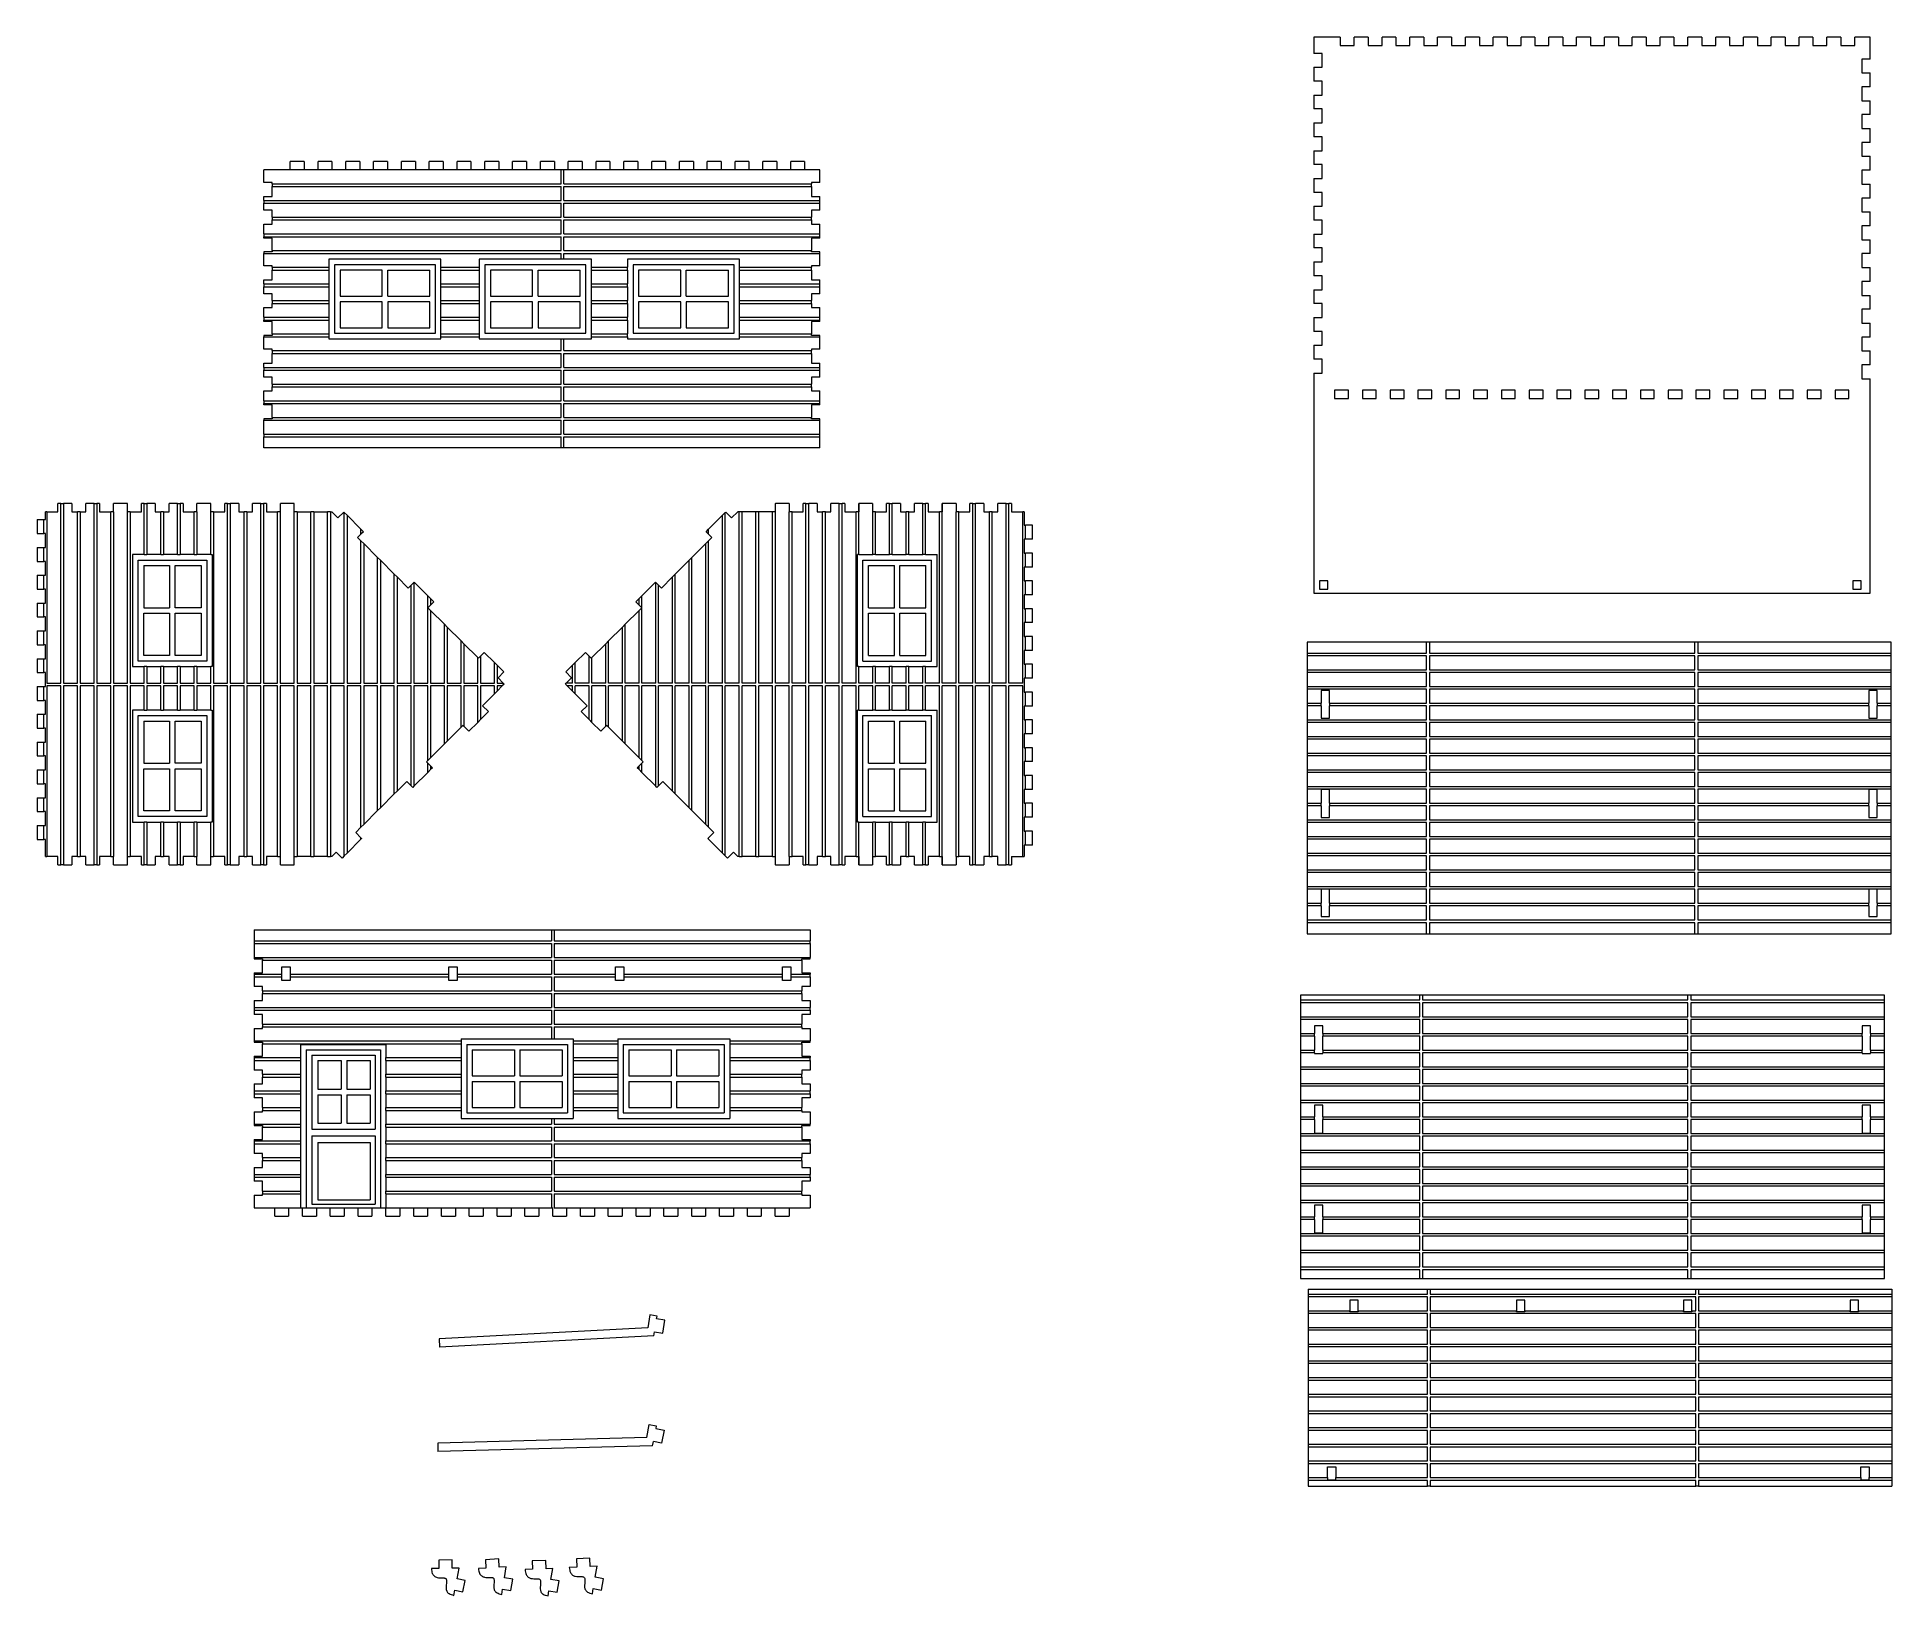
# Model space of a CAD drawing. Header units: millimetres. Extents: x -144 to 523, y -133 to 427.
import ezdxf

# ---------------------------------------------------------------- set-up
doc = ezdxf.new("R2010")
doc.units = ezdxf.units.MM

msp = doc.modelspace()

# ---------------------------------------------------------------- linework, layer by layer
at = {"color": 7, "linetype": 'Continuous', "lineweight": 15}
for p, q in [((324.98, 427.45), (315.49, 427.45)), ((315.49, 427.45), (315.49, 421.59)), ((324.98, 427.45), (324.98, 424.45)), ((329.98, 424.45), (329.98, 427.45)), ((334.98, 427.45), (329.98, 427.45)), ((334.98, 427.45), (334.98, 424.45)), ((344.98, 427.45), (339.98, 427.45)), ((339.98, 424.45), (339.98, 427.45)), ((344.98, 427.45), (344.98, 424.45)), ((349.98, 424.45), (349.98, 427.45)), ((354.98, 427.45), (349.98, 427.45)), ((354.98, 427.45), (354.98, 424.45)), ((359.98, 424.45), (359.98, 427.45)), ((364.98, 427.45), (359.98, 427.45)), ((364.98, 427.45), (364.98, 424.45)), ((369.98, 424.45), (369.98, 427.45)), ((374.98, 427.45), (369.98, 427.45)), ((374.98, 427.45), (374.98, 424.45)), ((379.98, 424.45), (379.98, 427.45)), ((384.98, 427.45), (379.98, 427.45)), ((384.98, 427.45), (384.98, 424.45)), ((394.98, 427.45), (389.98, 427.45)), ((389.98, 424.45), (389.98, 427.45)), ((394.98, 427.45), (394.98, 424.45)), ((399.98, 424.45), (399.98, 427.45)), ((404.98, 427.45), (399.98, 427.45)), ((404.98, 427.45), (404.98, 424.45)), ((414.98, 427.45), (409.98, 427.45)), ((409.98, 424.45), (409.98, 427.45)), ((414.98, 427.45), (414.98, 424.45)), ((419.98, 424.45), (419.98, 427.45)), ((424.98, 427.45), (419.98, 427.45)), ((424.98, 427.45), (424.98, 424.45)), ((429.98, 424.45), (429.98, 427.45)), ((434.98, 427.45), (429.98, 427.45)), ((434.98, 427.45), (434.98, 424.45)), ((439.98, 424.45), (439.98, 427.45)), ((444.98, 427.45), (439.98, 427.45)), ((444.98, 427.45), (444.98, 424.45)), ((449.98, 424.45), (449.98, 427.45)), ((454.98, 427.45), (449.98, 427.45)), ((454.98, 427.45), (454.98, 424.45)), ((459.98, 424.45), (459.98, 427.45)), ((464.98, 427.45), (459.98, 427.45)), ((464.98, 427.45), (464.98, 424.45)), ((474.98, 427.45), (469.98, 427.45)), ((469.98, 424.45), (469.98, 427.45)), ((474.98, 427.45), (474.98, 424.45)), ((484.98, 427.45), (479.98, 427.45)), ((479.98, 424.45), (479.98, 427.45)), ((484.98, 427.45), (484.98, 424.45)), ((489.98, 424.45), (489.98, 427.45)), ((494.98, 427.45), (489.98, 427.45)), ((494.98, 427.45), (494.98, 424.45)), ((504.98, 427.45), (499.98, 427.45)), ((499.98, 424.45), (499.98, 427.45)), ((504.98, 427.45), (504.98, 424.45)), ((509.98, 424.45), (509.98, 427.45)), ((515.49, 427.45), (509.98, 427.45)), ((515.49, 419.56), (515.49, 427.45)), ((318.49, 421.59), (315.49, 421.59)), ((318.49, 416.59), (318.49, 421.59)), ((324.98, 424.45), (329.98, 424.45)), ((334.98, 424.45), (339.98, 424.45)), ((344.98, 424.45), (349.98, 424.45)), ((354.98, 424.45), (359.98, 424.45)), ((364.98, 424.45), (369.98, 424.45)), ((374.98, 424.45), (379.98, 424.45)), ((384.98, 424.45), (389.98, 424.45)), ((394.98, 424.45), (399.98, 424.45)), ((404.98, 424.45), (409.98, 424.45)), ((414.98, 424.45), (419.98, 424.45)), ((424.98, 424.45), (429.98, 424.45)), ((434.98, 424.45), (439.98, 424.45)), ((444.98, 424.45), (449.98, 424.45)), ((454.98, 424.45), (459.98, 424.45)), ((464.98, 424.45), (469.98, 424.45)), ((474.98, 424.45), (479.98, 424.45)), ((484.98, 424.45), (489.98, 424.45)), ((494.98, 424.45), (499.98, 424.45)), ((504.98, 424.45), (509.98, 424.45)), ((315.49, 416.59), (318.49, 416.59)), ((315.49, 416.59), (315.49, 411.59)), ((512.49, 419.56), (512.49, 414.56)), ((515.49, 419.56), (512.49, 419.56)), ((512.49, 414.56), (515.49, 414.56)), ((515.49, 409.56), (515.49, 414.56)), ((318.49, 411.59), (315.49, 411.59)), ((318.49, 406.59), (318.49, 411.59)), ((515.49, 409.56), (512.49, 409.56)), ((512.49, 409.56), (512.49, 404.56)), ((315.49, 406.59), (318.49, 406.59)), ((315.49, 406.59), (315.49, 401.59)), ((318.49, 401.59), (315.49, 401.59)), ((318.49, 396.59), (318.49, 401.59)), ((512.49, 404.56), (515.49, 404.56)), ((515.49, 399.56), (515.49, 404.56)), ((315.49, 396.59), (318.49, 396.59)), ((315.49, 396.59), (315.49, 391.59)), ((515.49, 399.56), (512.49, 399.56)), ((512.49, 399.56), (512.49, 394.56)), ((512.49, 394.56), (515.49, 394.56)), ((515.49, 389.56), (515.49, 394.56)), ((318.49, 391.59), (315.49, 391.59)), ((318.49, 386.59), (318.49, 391.59)), ((515.49, 389.56), (512.49, 389.56)), ((512.49, 389.56), (512.49, 384.56)), ((-47.7, 382.66), (-52.7, 382.66)), ((-52.7, 379.66), (-52.7, 382.66)), ((-47.7, 382.66), (-47.7, 379.66)), ((-37.7, 382.66), (-42.7, 382.66)), ((-42.7, 379.66), (-42.7, 382.66)), ((-37.7, 382.66), (-37.7, 379.66)), ((-27.7, 382.66), (-32.7, 382.66)), ((-32.7, 379.66), (-32.7, 382.66)), ((-27.7, 382.66), (-27.7, 379.66)), ((-17.7, 382.66), (-22.7, 382.66)), ((-22.7, 379.66), (-22.7, 382.66)), ((-17.7, 382.66), (-17.7, 379.66)), ((-7.7, 382.66), (-12.7, 382.66)), ((-12.7, 379.66), (-12.7, 382.66)), ((-7.7, 382.66), (-7.7, 379.66)), ((2.3, 382.66), (-2.7, 382.66)), ((-2.7, 379.66), (-2.7, 382.66)), ((2.3, 382.66), (2.3, 379.66)), ((7.3, 379.66), (7.3, 382.66)), ((12.3, 382.66), (7.3, 382.66)), ((12.3, 382.66), (12.3, 379.66)), ((17.3, 379.66), (17.3, 382.66)), ((22.3, 382.66), (17.3, 382.66)), ((22.3, 382.66), (22.3, 379.66)), ((27.3, 379.66), (27.3, 382.66)), ((32.3, 382.66), (27.3, 382.66)), ((32.3, 382.66), (32.3, 379.66)), ((37.3, 379.66), (37.3, 382.66)), ((42.3, 382.66), (37.3, 382.66)), ((42.3, 382.66), (42.3, 379.66)), ((47.3, 379.66), (47.3, 382.66)), ((52.3, 382.66), (47.3, 382.66)), ((52.3, 382.66), (52.3, 379.66)), ((57.3, 379.66), (57.3, 382.66)), ((62.3, 382.66), (57.3, 382.66)), ((62.3, 382.66), (62.3, 379.66)), ((72.3, 382.66), (67.3, 382.66)), ((67.3, 379.66), (67.3, 382.66)), ((72.3, 382.66), (72.3, 379.66)), ((77.3, 379.66), (77.3, 382.66)), ((82.3, 382.66), (77.3, 382.66)), ((82.3, 382.66), (82.3, 379.66)), ((87.3, 379.66), (87.3, 382.66)), ((92.3, 382.66), (87.3, 382.66)), ((92.3, 382.66), (92.3, 379.66)), ((97.3, 379.66), (97.3, 382.66)), ((102.3, 382.66), (97.3, 382.66)), ((102.3, 382.66), (102.3, 379.66)), ((112.3, 382.66), (107.3, 382.66)), ((107.3, 379.66), (107.3, 382.66)), ((112.3, 382.66), (112.3, 379.66)), ((122.3, 382.66), (117.3, 382.66)), ((117.3, 379.66), (117.3, 382.66)), ((122.3, 382.66), (122.3, 379.66)), ((132.3, 382.66), (127.3, 382.66)), ((127.3, 379.66), (127.3, 382.66)), ((132.3, 382.66), (132.3, 379.66)), ((315.49, 386.59), (315.49, 381.59)), ((315.49, 386.59), (318.49, 386.59)), ((318.49, 381.59), (315.49, 381.59)), ((318.49, 376.59), (318.49, 381.59)), ((512.49, 384.56), (515.49, 384.56)), ((515.49, 379.56), (515.49, 384.56)), ((-62.19, 375.16), (-62.19, 379.66)), ((44.74, 379.66), (-62.19, 379.66)), ((-59.19, 375.16), (-62.19, 375.16)), ((-59.19, 374.66), (-59.19, 375.16)), ((-59.19, 374.66), (44.74, 374.66)), ((-59.19, 374.66), (-59.19, 373.66)), ((-59.19, 370.16), (-59.19, 373.66)), ((-59.19, 373.66), (44.74, 373.66)), ((44.74, 374.66), (44.74, 379.66)), ((45.74, 379.66), (44.74, 379.66)), ((44.74, 368.66), (44.74, 373.66)), ((45.74, 374.66), (45.74, 379.66)), ((137.81, 379.66), (45.74, 379.66)), ((45.74, 374.66), (134.81, 374.66)), ((45.74, 373.66), (134.81, 373.66)), ((45.74, 368.66), (45.74, 373.66)), ((134.81, 375.16), (134.81, 374.66)), ((137.81, 375.16), (134.81, 375.16)), ((134.81, 373.66), (134.81, 374.66)), ((134.81, 373.66), (134.81, 370.16)), ((137.81, 375.16), (137.81, 379.66)), ((315.49, 376.59), (315.49, 371.59)), ((315.49, 376.59), (318.49, 376.59)), ((515.49, 379.56), (512.49, 379.56)), ((512.49, 379.56), (512.49, 374.56)), ((512.49, 374.56), (515.49, 374.56)), ((515.49, 369.56), (515.49, 374.56)), ((-62.19, 368.66), (-62.19, 370.16)), ((-62.19, 370.16), (-59.19, 370.16)), ((-62.19, 368.66), (44.74, 368.66)), ((-62.19, 368.66), (-62.19, 367.66)), ((-62.19, 365.16), (-62.19, 367.66)), ((-62.19, 367.66), (44.74, 367.66)), ((44.74, 362.66), (44.74, 367.66)), ((45.74, 368.66), (137.81, 368.66)), ((45.74, 362.66), (45.74, 367.66)), ((45.74, 367.66), (137.81, 367.66)), ((134.81, 370.16), (137.81, 370.16)), ((137.81, 368.66), (137.81, 370.16)), ((137.81, 367.66), (137.81, 368.66)), ((137.81, 365.16), (137.81, 367.66)), ((318.49, 371.59), (315.49, 371.59)), ((318.49, 366.59), (318.49, 371.59)), ((515.49, 369.56), (512.49, 369.56)), ((512.49, 369.56), (512.49, 364.56)), ((-59.19, 365.16), (-62.19, 365.16)), ((-59.19, 362.66), (-59.19, 365.16)), ((-59.19, 362.66), (44.74, 362.66)), ((-59.19, 362.66), (-59.19, 361.66)), ((-59.19, 360.16), (-59.19, 361.66)), ((-59.19, 361.66), (44.74, 361.66)), ((44.74, 356.66), (44.74, 361.66)), ((45.74, 362.66), (134.81, 362.66)), ((45.74, 361.66), (134.81, 361.66)), ((45.74, 356.66), (45.74, 361.66)), ((134.81, 365.16), (134.81, 362.66)), ((137.81, 365.16), (134.81, 365.16)), ((134.81, 361.66), (134.81, 362.66)), ((134.81, 361.66), (134.81, 360.16)), ((315.49, 366.59), (315.49, 361.59)), ((315.49, 366.59), (318.49, 366.59)), ((318.49, 361.59), (315.49, 361.59)), ((318.49, 356.59), (318.49, 361.59)), ((512.49, 364.56), (515.49, 364.56)), ((515.49, 359.56), (515.49, 364.56)), ((-62.19, 356.66), (-62.19, 360.16)), ((-62.19, 360.16), (-59.19, 360.16)), ((-62.19, 356.66), (44.74, 356.66)), ((-62.19, 356.66), (-62.19, 355.66)), ((-62.19, 355.16), (-62.19, 355.66)), ((-62.19, 355.66), (44.74, 355.66)), ((-59.19, 355.16), (-62.19, 355.16)), ((-59.19, 350.66), (-59.19, 355.16)), ((44.74, 350.66), (44.74, 355.66)), ((45.74, 356.66), (137.81, 356.66)), ((45.74, 355.66), (137.81, 355.66)), ((45.74, 350.66), (45.74, 355.66)), ((134.81, 360.16), (137.81, 360.16)), ((134.81, 355.16), (134.81, 350.66)), ((137.81, 355.16), (134.81, 355.16)), ((137.81, 356.66), (137.81, 360.16)), ((137.81, 355.66), (137.81, 356.66)), ((137.81, 355.16), (137.81, 355.66)), ((315.49, 356.59), (315.49, 351.59)), ((315.49, 356.59), (318.49, 356.59)), ((512.49, 359.56), (512.49, 354.56)), ((515.49, 359.56), (512.49, 359.56)), ((512.49, 354.56), (515.49, 354.56)), ((515.49, 349.56), (515.49, 354.56)), ((-59.19, 350.16), (-62.19, 350.16)), ((-62.19, 350.16), (-62.19, 349.66)), ((-62.19, 345.16), (-62.19, 349.66)), ((-62.19, 349.66), (44.74, 349.66)), ((-59.19, 350.66), (44.74, 350.66)), ((-59.19, 350.66), (-59.19, 350.16)), ((1.52, 347.57), (-38.79, 347.57)), ((-38.79, 347.57), (-38.79, 344.66)), ((1.52, 344.66), (1.52, 347.57)), ((44.74, 347.57), (15.31, 347.57)), ((15.31, 347.57), (15.31, 344.66)), ((44.74, 347.57), (44.74, 349.66)), ((45.74, 347.57), (44.74, 347.57)), ((45.74, 350.66), (134.81, 350.66)), ((45.74, 347.57), (45.74, 349.66)), ((45.74, 349.66), (137.81, 349.66)), ((55.62, 347.57), (45.74, 347.57)), ((55.62, 344.66), (55.62, 347.57)), ((108.91, 347.57), (68.61, 347.57)), ((68.61, 347.57), (68.61, 344.66)), ((108.91, 344.66), (108.91, 347.57)), ((134.81, 350.16), (134.81, 350.66)), ((137.81, 350.16), (134.81, 350.16)), ((137.81, 349.66), (137.81, 350.16)), ((137.81, 345.16), (137.81, 349.66)), ((318.49, 351.59), (315.49, 351.59)), ((318.49, 346.59), (318.49, 351.59)), ((515.49, 349.56), (512.49, 349.56)), ((512.49, 349.56), (512.49, 344.56)), ((-59.19, 345.16), (-62.19, 345.16)), ((-59.19, 344.66), (-59.19, 345.16)), ((-59.19, 344.66), (-38.79, 344.66)), ((-59.19, 344.66), (-59.19, 343.66)), ((-59.19, 343.66), (-38.79, 343.66)), ((-59.19, 340.16), (-59.19, 343.66)), ((-38.79, 344.66), (-38.79, 343.66)), ((-38.79, 343.66), (-38.79, 338.66)), ((-36.79, 345.57), (-36.79, 320.91)), ((-0.48, 345.57), (-36.79, 345.57)), ((-19.63, 343.57), (-34.79, 343.57)), ((-34.79, 343.57), (-34.79, 334.24)), ((-19.63, 334.24), (-19.63, 343.57)), ((-17.63, 343.57), (-2.48, 343.57)), ((-17.63, 334.24), (-17.63, 343.57)), ((-2.48, 334.24), (-2.48, 343.57)), ((-0.48, 320.91), (-0.48, 345.57)), ((1.52, 344.66), (15.31, 344.66)), ((1.52, 343.66), (1.52, 344.66)), ((1.52, 338.66), (1.52, 343.66)), ((1.52, 343.66), (15.31, 343.66)), ((15.31, 344.66), (15.31, 343.66)), ((15.31, 343.66), (15.31, 338.66)), ((17.31, 345.57), (17.31, 320.91)), ((53.62, 345.57), (17.31, 345.57)), ((19.31, 343.57), (19.31, 334.24)), ((34.46, 343.57), (19.31, 343.57)), ((34.46, 334.24), (34.46, 343.57)), ((36.46, 334.24), (36.46, 343.57)), ((36.46, 343.57), (51.62, 343.57)), ((51.62, 334.24), (51.62, 343.57)), ((53.62, 320.91), (53.62, 345.57)), ((55.62, 344.66), (68.61, 344.66)), ((55.62, 343.66), (55.62, 344.66)), ((55.62, 343.66), (68.61, 343.66)), ((55.62, 338.66), (55.62, 343.66)), ((68.61, 343.66), (68.61, 344.66)), ((68.61, 343.66), (68.61, 338.66)), ((106.91, 345.57), (70.61, 345.57)), ((70.61, 345.57), (70.61, 320.91)), ((87.76, 343.57), (72.61, 343.57)), ((72.61, 343.57), (72.61, 334.24)), ((87.76, 334.24), (87.76, 343.57)), ((89.76, 343.57), (104.91, 343.57)), ((89.76, 334.24), (89.76, 343.57)), ((104.91, 334.24), (104.91, 343.57)), ((106.91, 320.91), (106.91, 345.57)), ((108.91, 344.66), (134.81, 344.66)), ((108.91, 343.66), (108.91, 344.66)), ((108.91, 338.66), (108.91, 343.66)), ((108.91, 343.66), (134.81, 343.66)), ((137.81, 345.16), (134.81, 345.16)), ((134.81, 345.16), (134.81, 344.66)), ((134.81, 343.66), (134.81, 344.66)), ((134.81, 343.66), (134.81, 340.16)), ((315.49, 346.59), (315.49, 341.59)), ((315.49, 346.59), (318.49, 346.59)), ((318.49, 341.59), (315.49, 341.59)), ((318.49, 336.59), (318.49, 341.59)), ((512.49, 344.56), (515.49, 344.56)), ((515.49, 339.56), (515.49, 344.56)), ((-62.19, 338.66), (-62.19, 340.16)), ((-62.19, 340.16), (-59.19, 340.16)), ((-62.19, 338.66), (-38.79, 338.66)), ((-62.19, 338.66), (-62.19, 337.66)), ((-62.19, 335.16), (-62.19, 337.66)), ((-62.19, 337.66), (-38.79, 337.66)), ((-59.19, 335.16), (-62.19, 335.16)), ((-59.19, 332.66), (-59.19, 335.16)), ((-38.79, 338.66), (-38.79, 337.66)), ((-38.79, 337.66), (-38.79, 332.66)), ((-34.79, 334.24), (-19.63, 334.24)), ((-17.63, 334.24), (-2.48, 334.24)), ((1.52, 338.66), (15.31, 338.66)), ((1.52, 337.66), (1.52, 338.66)), ((1.52, 332.66), (1.52, 337.66)), ((1.52, 337.66), (15.31, 337.66)), ((15.31, 338.66), (15.31, 337.66)), ((15.31, 337.66), (15.31, 332.66)), ((19.31, 334.24), (34.46, 334.24)), ((36.46, 334.24), (51.62, 334.24)), ((55.62, 338.66), (68.61, 338.66)), ((55.62, 337.66), (55.62, 338.66)), ((55.62, 337.66), (68.61, 337.66)), ((55.62, 332.66), (55.62, 337.66)), ((68.61, 337.66), (68.61, 338.66)), ((68.61, 337.66), (68.61, 332.66)), ((72.61, 334.24), (87.76, 334.24)), ((89.76, 334.24), (104.91, 334.24)), ((108.91, 338.66), (137.81, 338.66)), ((108.91, 337.66), (108.91, 338.66)), ((108.91, 332.66), (108.91, 337.66)), ((108.91, 337.66), (137.81, 337.66)), ((134.81, 340.16), (137.81, 340.16)), ((137.81, 335.16), (134.81, 335.16)), ((134.81, 335.16), (134.81, 332.66)), ((137.81, 338.66), (137.81, 340.16)), ((137.81, 337.66), (137.81, 338.66)), ((137.81, 335.16), (137.81, 337.66)), ((315.49, 336.59), (315.49, 331.59)), ((315.49, 336.59), (318.49, 336.59)), ((512.49, 339.56), (512.49, 334.56)), ((515.49, 339.56), (512.49, 339.56)), ((512.49, 334.56), (515.49, 334.56)), ((515.49, 329.56), (515.49, 334.56)), ((-62.19, 326.66), (-62.19, 330.16)), ((-62.19, 330.16), (-59.19, 330.16)), ((-59.19, 332.66), (-38.79, 332.66)), ((-59.19, 332.66), (-59.19, 331.66)), ((-59.19, 331.66), (-38.79, 331.66)), ((-59.19, 330.16), (-59.19, 331.66)), ((-38.79, 332.66), (-38.79, 331.66)), ((-38.79, 331.66), (-38.79, 326.66)), ((-19.63, 332.24), (-34.79, 332.24)), ((-34.79, 332.24), (-34.79, 322.91)), ((-19.63, 322.91), (-19.63, 332.24)), ((-2.48, 332.24), (-17.63, 332.24)), ((-17.63, 332.24), (-17.63, 322.91)), ((-2.48, 322.91), (-2.48, 332.24)), ((1.52, 332.66), (15.31, 332.66)), ((1.52, 331.66), (1.52, 332.66)), ((1.52, 326.66), (1.52, 331.66)), ((1.52, 331.66), (15.31, 331.66)), ((15.31, 332.66), (15.31, 331.66)), ((15.31, 331.66), (15.31, 326.66)), ((19.31, 332.24), (19.31, 322.91)), ((34.46, 332.24), (19.31, 332.24)), ((34.46, 322.91), (34.46, 332.24)), ((51.62, 332.24), (36.46, 332.24)), ((36.46, 332.24), (36.46, 322.91)), ((51.62, 322.91), (51.62, 332.24)), ((55.62, 332.66), (68.61, 332.66)), ((55.62, 331.66), (55.62, 332.66)), ((55.62, 331.66), (68.61, 331.66)), ((55.62, 326.66), (55.62, 331.66)), ((68.61, 331.66), (68.61, 332.66)), ((68.61, 331.66), (68.61, 326.66)), ((87.76, 332.24), (72.61, 332.24)), ((72.61, 332.24), (72.61, 322.91)), ((87.76, 322.91), (87.76, 332.24)), ((104.91, 332.24), (89.76, 332.24)), ((89.76, 332.24), (89.76, 322.91)), ((104.91, 322.91), (104.91, 332.24)), ((108.91, 332.66), (134.81, 332.66)), ((108.91, 331.66), (108.91, 332.66)), ((108.91, 326.66), (108.91, 331.66)), ((108.91, 331.66), (134.81, 331.66)), ((134.81, 331.66), (134.81, 332.66)), ((134.81, 331.66), (134.81, 330.16)), ((134.81, 330.16), (137.81, 330.16)), ((137.81, 326.66), (137.81, 330.16)), ((318.49, 331.59), (315.49, 331.59)), ((318.49, 326.59), (318.49, 331.59)), ((512.49, 329.56), (512.49, 324.56)), ((515.49, 329.56), (512.49, 329.56)), ((-62.19, 326.66), (-38.79, 326.66)), ((-62.19, 326.66), (-62.19, 325.66)), ((-62.19, 325.16), (-62.19, 325.66)), ((-62.19, 325.66), (-38.79, 325.66)), ((-59.19, 325.16), (-62.19, 325.16)), ((-59.19, 320.66), (-59.19, 325.16)), ((-59.19, 320.66), (-38.79, 320.66)), ((-59.19, 320.66), (-59.19, 320.16)), ((-38.79, 326.66), (-38.79, 325.66)), ((-38.79, 325.66), (-38.79, 320.66)), ((-38.79, 320.66), (-38.79, 319.66)), ((-36.79, 320.91), (-0.48, 320.91)), ((-34.79, 322.91), (-19.63, 322.91)), ((-17.63, 322.91), (-2.48, 322.91)), ((1.52, 326.66), (15.31, 326.66)), ((1.52, 325.66), (1.52, 326.66)), ((1.52, 325.66), (15.31, 325.66)), ((1.52, 320.66), (1.52, 325.66)), ((1.52, 320.66), (15.31, 320.66)), ((1.52, 319.66), (1.52, 320.66)), ((15.31, 326.66), (15.31, 325.66)), ((15.31, 325.66), (15.31, 320.66)), ((15.31, 320.66), (15.31, 319.66)), ((17.31, 320.91), (53.62, 320.91)), ((19.31, 322.91), (34.46, 322.91)), ((36.46, 322.91), (51.62, 322.91)), ((55.62, 326.66), (68.61, 326.66)), ((55.62, 325.66), (55.62, 326.66)), ((55.62, 325.66), (68.61, 325.66)), ((55.62, 320.66), (55.62, 325.66)), ((55.62, 320.66), (68.61, 320.66)), ((55.62, 319.66), (55.62, 320.66)), ((68.61, 325.66), (68.61, 326.66)), ((68.61, 325.66), (68.61, 320.66)), ((68.61, 319.66), (68.61, 320.66)), ((70.61, 320.91), (106.91, 320.91)), ((72.61, 322.91), (87.76, 322.91)), ((89.76, 322.91), (104.91, 322.91)), ((108.91, 326.66), (137.81, 326.66)), ((108.91, 325.66), (108.91, 326.66)), ((108.91, 320.66), (108.91, 325.66)), ((108.91, 325.66), (137.81, 325.66)), ((108.91, 320.66), (134.81, 320.66)), ((108.91, 319.66), (108.91, 320.66)), ((137.81, 325.16), (134.81, 325.16)), ((134.81, 325.16), (134.81, 320.66)), ((134.81, 320.16), (134.81, 320.66)), ((137.81, 325.66), (137.81, 326.66)), ((137.81, 325.16), (137.81, 325.66)), ((315.49, 326.59), (315.49, 321.59)), ((315.49, 326.59), (318.49, 326.59)), ((318.49, 321.59), (315.49, 321.59)), ((318.49, 316.59), (318.49, 321.59)), ((512.49, 324.56), (515.49, 324.56)), ((515.49, 319.56), (515.49, 324.56)), ((-59.19, 320.16), (-62.19, 320.16)), ((-62.19, 320.16), (-62.19, 319.66)), ((-62.19, 315.16), (-62.19, 319.66)), ((-62.19, 319.66), (-38.79, 319.66)), ((-59.19, 315.16), (-62.19, 315.16)), ((-59.19, 314.66), (-59.19, 315.16)), ((-59.19, 314.66), (44.74, 314.66)), ((-59.19, 314.66), (-59.19, 313.66)), ((-59.19, 310.16), (-59.19, 313.66)), ((-59.19, 313.66), (44.74, 313.66)), ((-38.79, 319.66), (-38.79, 318.91)), ((-38.79, 318.91), (1.52, 318.91)), ((1.52, 318.91), (1.52, 319.66)), ((1.52, 319.66), (15.31, 319.66)), ((15.31, 319.66), (15.31, 318.91)), ((15.31, 318.91), (44.74, 318.91)), ((44.74, 314.66), (44.74, 318.91)), ((44.74, 318.91), (45.74, 318.91)), ((44.74, 308.66), (44.74, 313.66)), ((45.74, 318.91), (55.62, 318.91)), ((45.74, 314.66), (45.74, 318.91)), ((45.74, 314.66), (134.81, 314.66)), ((45.74, 308.66), (45.74, 313.66)), ((45.74, 313.66), (134.81, 313.66)), ((55.62, 319.66), (68.61, 319.66)), ((55.62, 318.91), (55.62, 319.66)), ((68.61, 319.66), (68.61, 318.91)), ((68.61, 318.91), (108.91, 318.91)), ((108.91, 318.91), (108.91, 319.66)), ((108.91, 319.66), (137.81, 319.66)), ((137.81, 320.16), (134.81, 320.16)), ((137.81, 315.16), (134.81, 315.16)), ((134.81, 315.16), (134.81, 314.66)), ((134.81, 313.66), (134.81, 314.66)), ((134.81, 313.66), (134.81, 310.16)), ((137.81, 319.66), (137.81, 320.16)), ((137.81, 315.16), (137.81, 319.66)), ((315.49, 316.59), (315.49, 311.59)), ((315.49, 316.59), (318.49, 316.59)), ((515.49, 319.56), (512.49, 319.56)), ((512.49, 319.56), (512.49, 314.56)), ((512.49, 314.56), (515.49, 314.56)), ((515.49, 309.56), (515.49, 314.56)), ((-62.19, 308.66), (-62.19, 310.16)), ((-62.19, 310.16), (-59.19, 310.16)), ((-62.19, 308.66), (44.74, 308.66)), ((-62.19, 308.66), (-62.19, 307.66)), ((-62.19, 305.16), (-62.19, 307.66)), ((-62.19, 307.66), (44.74, 307.66)), ((44.74, 302.66), (44.74, 307.66)), ((45.74, 308.66), (137.81, 308.66)), ((45.74, 302.66), (45.74, 307.66)), ((45.74, 307.66), (137.81, 307.66)), ((134.81, 310.16), (137.81, 310.16)), ((137.81, 308.66), (137.81, 310.16)), ((137.81, 307.66), (137.81, 308.66)), ((137.81, 305.16), (137.81, 307.66)), ((318.49, 311.59), (315.49, 311.59)), ((318.49, 306.59), (318.49, 311.59)), ((515.49, 309.56), (512.49, 309.56)), ((512.49, 309.56), (512.49, 304.56)), ((-59.19, 305.16), (-62.19, 305.16)), ((-59.19, 302.66), (-59.19, 305.16)), ((-59.19, 302.66), (44.74, 302.66)), ((-59.19, 302.66), (-59.19, 301.66)), ((-59.19, 300.16), (-59.19, 301.66)), ((-59.19, 301.66), (44.74, 301.66)), ((44.74, 296.66), (44.74, 301.66)), ((45.74, 302.66), (134.81, 302.66)), ((45.74, 296.66), (45.74, 301.66)), ((45.74, 301.66), (134.81, 301.66)), ((137.81, 305.16), (134.81, 305.16)), ((134.81, 305.16), (134.81, 302.66)), ((134.81, 301.66), (134.81, 302.66)), ((134.81, 301.66), (134.81, 300.16)), ((315.49, 306.59), (315.49, 227.45)), ((315.49, 306.59), (318.49, 306.59)), ((327.9, 300.45), (322.9, 300.45)), ((322.9, 300.45), (322.9, 297.45)), ((327.9, 297.45), (327.9, 300.45)), ((332.9, 300.45), (332.9, 297.45)), ((337.9, 300.45), (332.9, 300.45)), ((337.9, 297.45), (337.9, 300.45)), ((347.9, 300.45), (342.9, 300.45)), ((342.9, 300.45), (342.9, 297.45)), ((347.9, 297.45), (347.9, 300.45)), ((352.9, 300.45), (352.9, 297.45)), ((357.9, 300.45), (352.9, 300.45)), ((357.9, 297.45), (357.9, 300.45)), ((367.9, 300.45), (362.9, 300.45)), ((362.9, 300.45), (362.9, 297.45)), ((367.9, 297.45), (367.9, 300.45)), ((377.9, 300.45), (372.9, 300.45)), ((372.9, 300.45), (372.9, 297.45)), ((377.9, 297.45), (377.9, 300.45)), ((387.9, 300.45), (382.9, 300.45)), ((382.9, 300.45), (382.9, 297.45)), ((387.9, 297.45), (387.9, 300.45)), ((392.9, 300.45), (392.9, 297.45)), ((397.9, 300.45), (392.9, 300.45)), ((397.9, 297.45), (397.9, 300.45)), ((407.9, 300.45), (402.9, 300.45)), ((402.9, 300.45), (402.9, 297.45)), ((407.9, 297.45), (407.9, 300.45)), ((417.9, 300.45), (412.9, 300.45)), ((412.9, 300.45), (412.9, 297.45)), ((417.9, 297.45), (417.9, 300.45)), ((422.9, 300.45), (422.9, 297.45)), ((427.9, 300.45), (422.9, 300.45)), ((427.9, 297.45), (427.9, 300.45)), ((432.9, 300.45), (432.9, 297.45)), ((437.9, 300.45), (432.9, 300.45)), ((437.9, 297.45), (437.9, 300.45)), ((447.9, 300.45), (442.9, 300.45)), ((442.9, 300.45), (442.9, 297.45)), ((447.9, 297.45), (447.9, 300.45)), ((452.9, 300.45), (452.9, 297.45)), ((457.9, 300.45), (452.9, 300.45)), ((457.9, 297.45), (457.9, 300.45)), ((467.9, 300.45), (462.9, 300.45)), ((462.9, 300.45), (462.9, 297.45)), ((467.9, 297.45), (467.9, 300.45)), ((477.9, 300.45), (472.9, 300.45)), ((472.9, 300.45), (472.9, 297.45)), ((477.9, 297.45), (477.9, 300.45)), ((487.9, 300.45), (482.9, 300.45)), ((482.9, 300.45), (482.9, 297.45)), ((487.9, 297.45), (487.9, 300.45)), ((492.9, 300.45), (492.9, 297.45)), ((497.9, 300.45), (492.9, 300.45)), ((497.9, 297.45), (497.9, 300.45)), ((502.9, 300.45), (502.9, 297.45)), ((507.9, 300.45), (502.9, 300.45)), ((507.9, 297.45), (507.9, 300.45)), ((512.49, 304.56), (515.49, 304.56)), ((515.49, 227.45), (515.49, 304.56)), ((-62.19, 300.16), (-59.19, 300.16)), ((-62.19, 296.66), (-62.19, 300.16)), ((-62.19, 296.66), (44.74, 296.66)), ((-62.19, 296.66), (-62.19, 295.66)), ((-62.19, 295.66), (44.74, 295.66)), ((-62.19, 295.16), (-62.19, 295.66)), ((-59.19, 295.16), (-62.19, 295.16)), ((-59.19, 290.66), (-59.19, 295.16)), ((44.74, 290.66), (44.74, 295.66)), ((45.74, 296.66), (137.81, 296.66)), ((45.74, 290.66), (45.74, 295.66)), ((45.74, 295.66), (137.81, 295.66)), ((134.81, 300.16), (137.81, 300.16)), ((137.81, 295.16), (134.81, 295.16)), ((134.81, 295.16), (134.81, 290.66)), ((137.81, 296.66), (137.81, 300.16)), ((137.81, 295.66), (137.81, 296.66)), ((137.81, 295.16), (137.81, 295.66)), ((322.9, 297.45), (327.9, 297.45)), ((332.9, 297.45), (337.9, 297.45)), ((342.9, 297.45), (347.9, 297.45)), ((352.9, 297.45), (357.9, 297.45)), ((362.9, 297.45), (367.9, 297.45)), ((372.9, 297.45), (377.9, 297.45)), ((382.9, 297.45), (387.9, 297.45)), ((392.9, 297.45), (397.9, 297.45)), ((402.9, 297.45), (407.9, 297.45)), ((412.9, 297.45), (417.9, 297.45)), ((422.9, 297.45), (427.9, 297.45)), ((432.9, 297.45), (437.9, 297.45)), ((442.9, 297.45), (447.9, 297.45)), ((452.9, 297.45), (457.9, 297.45)), ((462.9, 297.45), (467.9, 297.45)), ((472.9, 297.45), (477.9, 297.45)), ((482.9, 297.45), (487.9, 297.45)), ((492.9, 297.45), (497.9, 297.45)), ((502.9, 297.45), (507.9, 297.45)), ((-59.19, 290.16), (-62.19, 290.16)), ((-62.19, 290.16), (-62.19, 289.66)), ((-62.19, 284.66), (-62.19, 289.66)), ((-62.19, 289.66), (44.74, 289.66)), ((-59.19, 290.66), (44.74, 290.66)), ((-59.19, 290.66), (-59.19, 290.16)), ((44.74, 284.66), (44.74, 289.66)), ((45.74, 290.66), (134.81, 290.66)), ((45.74, 284.66), (45.74, 289.66)), ((45.74, 289.66), (137.81, 289.66)), ((134.81, 290.16), (134.81, 290.66)), ((137.81, 290.16), (134.81, 290.16)), ((137.81, 289.66), (137.81, 290.16)), ((137.81, 284.66), (137.81, 289.66)), ((-62.19, 284.66), (44.74, 284.66)), ((-62.19, 284.66), (-62.19, 283.66)), ((-62.19, 279.66), (-62.19, 283.66)), ((-62.19, 283.66), (44.74, 283.66)), ((44.74, 279.66), (44.74, 283.66)), ((45.74, 284.66), (137.81, 284.66)), ((45.74, 279.66), (45.74, 283.66)), ((45.74, 283.66), (137.81, 283.66)), ((137.81, 283.66), (137.81, 284.66)), ((137.81, 279.66), (137.81, 283.66)), ((44.74, 279.66), (-62.19, 279.66)), ((45.74, 279.66), (44.74, 279.66)), ((137.81, 279.66), (45.74, 279.66)), ((-143.74, 253.87), (-141.26, 253.87)), ((-143.74, 253.87), (-143.74, 248.87)), ((-141.26, 248.87), (-141.26, 253.87)), ((-141.26, 253.87), (-140.74, 253.87)), ((-140.74, 253.87), (-140.74, 256.73)), ((-140.26, 256.73), (-140.74, 256.73)), ((-140.26, 256.73), (-140.26, 195.05)), ((-140.26, 256.73), (-136.24, 256.73)), ((-136.24, 256.73), (-136.24, 259.73)), ((-135.26, 259.73), (-136.24, 259.73)), ((-135.26, 195.05), (-135.26, 259.73)), ((-135.26, 259.73), (-134.26, 259.73)), ((-131.24, 259.73), (-134.26, 259.73)), ((-134.26, 259.73), (-134.26, 195.05)), ((-131.24, 259.73), (-131.24, 256.73)), ((-131.24, 256.73), (-129.26, 256.73)), ((-129.26, 195.05), (-129.26, 256.73)), ((-128.26, 256.73), (-129.26, 256.73)), ((-128.26, 256.73), (-128.26, 195.05)), ((-128.26, 256.73), (-126.24, 256.73)), ((-126.24, 256.73), (-126.24, 259.73)), ((-123.26, 259.73), (-126.24, 259.73)), ((-123.26, 195.05), (-123.26, 259.73)), ((-123.26, 259.73), (-122.26, 259.73)), ((-121.24, 259.73), (-122.26, 259.73)), ((-122.26, 259.73), (-122.26, 195.05)), ((-121.24, 259.73), (-121.24, 256.73)), ((-121.24, 256.73), (-117.26, 256.73)), ((-117.26, 195.05), (-117.26, 256.73)), ((-116.26, 256.73), (-117.26, 256.73)), ((-116.26, 256.73), (-116.26, 195.05)), ((-116.26, 256.73), (-116.24, 256.73)), ((-116.24, 256.73), (-116.24, 259.73)), ((-111.26, 259.73), (-116.24, 259.73)), ((-111.26, 195.05), (-111.26, 259.73)), ((-111.26, 259.73), (-111.24, 259.73)), ((-111.24, 256.73), (-111.24, 259.73)), ((-110.26, 256.73), (-111.24, 256.73)), ((-110.26, 256.73), (-110.26, 195.05)), ((-110.26, 256.73), (-106.24, 256.73)), ((-106.24, 256.73), (-106.24, 259.73)), ((-105.26, 259.73), (-106.24, 259.73)), ((-105.26, 241.33), (-105.26, 259.73)), ((-105.26, 259.73), (-104.26, 259.73)), ((-101.24, 259.73), (-104.26, 259.73)), ((-104.26, 259.73), (-104.26, 241.33)), ((-101.24, 259.73), (-101.24, 256.73)), ((-101.24, 256.73), (-99.26, 256.73)), ((-99.26, 241.33), (-99.26, 256.73)), ((-98.26, 256.73), (-99.26, 256.73)), ((-98.26, 256.73), (-98.26, 241.33)), ((-98.26, 256.73), (-96.24, 256.73)), ((-96.24, 256.73), (-96.24, 259.73)), ((-93.26, 259.73), (-96.24, 259.73)), ((-93.26, 241.33), (-93.26, 259.73)), ((-93.26, 259.73), (-92.26, 259.73)), ((-91.24, 259.73), (-92.26, 259.73)), ((-92.26, 259.73), (-92.26, 241.33)), ((-91.24, 259.73), (-91.24, 256.73)), ((-91.24, 256.73), (-87.26, 256.73)), ((-87.26, 241.33), (-87.26, 256.73)), ((-86.26, 256.73), (-87.26, 256.73)), ((-86.26, 256.73), (-86.26, 241.33)), ((-86.26, 256.73), (-86.24, 256.73)), ((-86.24, 256.73), (-86.24, 259.73)), ((-81.26, 259.73), (-86.24, 259.73)), ((-81.26, 241.33), (-81.26, 259.73)), ((-81.26, 259.73), (-81.24, 259.73)), ((-81.24, 256.73), (-81.24, 259.73)), ((-80.26, 256.73), (-81.24, 256.73)), ((-80.26, 256.73), (-80.26, 195.05)), ((-80.26, 256.73), (-76.24, 256.73)), ((-76.24, 256.73), (-76.24, 259.73)), ((-75.26, 259.73), (-76.24, 259.73)), ((-75.26, 195.05), (-75.26, 259.73)), ((-75.26, 259.73), (-74.26, 259.73)), ((-71.24, 259.73), (-74.26, 259.73)), ((-74.26, 259.73), (-74.26, 195.05)), ((-71.24, 259.73), (-71.24, 256.73)), ((-71.24, 256.73), (-69.26, 256.73)), ((-69.26, 195.05), (-69.26, 256.73)), ((-68.26, 256.73), (-69.26, 256.73)), ((-68.26, 256.73), (-68.26, 195.05)), ((-68.26, 256.73), (-66.24, 256.73)), ((-66.24, 256.73), (-66.24, 259.73)), ((-63.26, 259.73), (-66.24, 259.73)), ((-63.26, 195.05), (-63.26, 259.73)), ((-63.26, 259.73), (-62.26, 259.73)), ((-62.26, 259.73), (-62.26, 195.05)), ((-61.24, 259.73), (-62.26, 259.73)), ((-61.24, 259.73), (-61.24, 256.73)), ((-61.24, 256.73), (-57.26, 256.73)), ((-57.26, 195.05), (-57.26, 256.73)), ((-56.26, 256.73), (-57.26, 256.73)), ((-56.26, 256.73), (-56.26, 195.05)), ((-56.26, 256.73), (-56.24, 256.73)), ((-56.24, 256.73), (-56.24, 259.73)), ((-51.26, 259.73), (-56.24, 259.73)), ((-51.26, 195.05), (-51.26, 259.73)), ((-51.26, 259.73), (-51.24, 259.73)), ((-51.24, 256.73), (-51.24, 259.73)), ((-50.26, 256.73), (-51.24, 256.73)), ((-50.26, 256.73), (-45.26, 256.73)), ((-50.26, 256.73), (-50.26, 195.05)), ((-45.26, 195.05), (-45.26, 256.73)), ((-44.26, 256.73), (-45.26, 256.73)), ((-44.26, 256.73), (-44.26, 195.05)), ((-44.26, 256.73), (-39.26, 256.73)), ((-39.26, 195.05), (-39.26, 256.73)), ((-38.26, 256.73), (-39.26, 256.73)), ((-38.26, 256.73), (-37.74, 256.73)), ((-38.26, 256.73), (-38.26, 195.05)), ((-35.52, 254.5), (-37.74, 256.73)), ((-35.52, 254.5), (-33.4, 256.62)), ((-33.4, 256.62), (-33.26, 256.49)), ((-33.26, 195.05), (-33.26, 256.49)), ((-33.26, 256.49), (-32.26, 255.49)), ((-32.26, 255.49), (-27.26, 250.49)), ((-32.26, 255.49), (-32.26, 195.05)), ((97.79, 250.49), (102.79, 255.49)), ((102.79, 255.49), (103.79, 256.49)), ((102.79, 195.05), (102.79, 255.49)), ((103.79, 256.49), (103.92, 256.62)), ((103.79, 195.05), (103.79, 256.49)), ((106.05, 254.5), (103.92, 256.62)), ((108.27, 256.73), (106.05, 254.5)), ((108.79, 256.73), (108.27, 256.73)), ((108.79, 195.05), (108.79, 256.73)), ((109.79, 256.73), (108.79, 256.73)), ((114.79, 256.73), (109.79, 256.73)), ((109.79, 195.05), (109.79, 256.73)), ((114.79, 195.05), (114.79, 256.73)), ((115.79, 256.73), (114.79, 256.73)), ((120.79, 256.73), (115.79, 256.73)), ((115.79, 195.05), (115.79, 256.73)), ((120.79, 195.05), (120.79, 256.73)), ((121.77, 256.73), (120.79, 256.73)), ((121.77, 259.73), (121.77, 256.73)), ((121.77, 259.73), (121.79, 259.73)), ((121.79, 195.05), (121.79, 259.73)), ((126.77, 259.73), (121.79, 259.73)), ((126.77, 259.73), (126.77, 256.73)), ((126.77, 256.73), (126.79, 256.73)), ((126.79, 195.05), (126.79, 256.73)), ((127.79, 256.73), (126.79, 256.73)), ((127.79, 195.05), (127.79, 256.73)), ((127.79, 256.73), (131.77, 256.73)), ((132.79, 259.73), (131.77, 259.73)), ((131.77, 256.73), (131.77, 259.73)), ((132.79, 195.05), (132.79, 259.73)), ((132.79, 259.73), (133.79, 259.73)), ((133.79, 195.05), (133.79, 259.73)), ((136.77, 259.73), (133.79, 259.73)), ((136.77, 259.73), (136.77, 256.73)), ((136.77, 256.73), (138.79, 256.73)), ((138.79, 195.05), (138.79, 256.73)), ((139.79, 256.73), (138.79, 256.73)), ((139.79, 195.05), (139.79, 256.73)), ((139.79, 256.73), (141.77, 256.73)), ((144.79, 259.73), (141.77, 259.73)), ((141.77, 256.73), (141.77, 259.73)), ((144.79, 195.05), (144.79, 259.73)), ((144.79, 259.73), (145.79, 259.73)), ((146.77, 259.73), (145.79, 259.73)), ((145.79, 195.05), (145.79, 259.73)), ((146.77, 259.73), (146.77, 256.73)), ((146.77, 256.73), (150.79, 256.73)), ((150.79, 195.05), (150.79, 256.73)), ((151.77, 256.73), (150.79, 256.73)), ((151.77, 259.73), (151.77, 256.73)), ((151.77, 259.73), (151.79, 259.73)), ((151.79, 241.33), (151.79, 259.73)), ((156.77, 259.73), (151.79, 259.73)), ((156.77, 259.73), (156.77, 256.73)), ((156.77, 256.73), (156.79, 256.73)), ((156.79, 241.33), (156.79, 256.73)), ((157.79, 256.73), (156.79, 256.73)), ((157.79, 241.33), (157.79, 256.73)), ((157.79, 256.73), (161.77, 256.73)), ((161.77, 256.73), (161.77, 259.73)), ((162.79, 259.73), (161.77, 259.73)), ((162.79, 241.33), (162.79, 259.73)), ((162.79, 259.73), (163.79, 259.73)), ((163.79, 241.33), (163.79, 259.73)), ((166.77, 259.73), (163.79, 259.73)), ((166.77, 259.73), (166.77, 256.73)), ((166.77, 256.73), (168.79, 256.73)), ((168.79, 241.33), (168.79, 256.73)), ((169.79, 256.73), (168.79, 256.73)), ((169.79, 241.33), (169.79, 256.73)), ((169.79, 256.73), (171.77, 256.73)), ((174.79, 259.73), (171.77, 259.73)), ((171.77, 256.73), (171.77, 259.73)), ((174.79, 241.33), (174.79, 259.73)), ((174.79, 259.73), (175.79, 259.73)), ((175.79, 241.33), (175.79, 259.73)), ((176.77, 259.73), (175.79, 259.73)), ((176.77, 259.73), (176.77, 256.73)), ((176.77, 256.73), (180.79, 256.73)), ((180.79, 195.05), (180.79, 256.73)), ((181.77, 256.73), (180.79, 256.73)), ((181.77, 259.73), (181.77, 256.73)), ((181.77, 259.73), (181.79, 259.73)), ((186.77, 259.73), (181.79, 259.73)), ((181.79, 195.05), (181.79, 259.73)), ((186.77, 259.73), (186.77, 256.73)), ((186.77, 256.73), (186.79, 256.73)), ((186.79, 195.05), (186.79, 256.73)), ((187.79, 256.73), (186.79, 256.73)), ((187.79, 195.05), (187.79, 256.73)), ((187.79, 256.73), (191.77, 256.73)), ((192.79, 259.73), (191.77, 259.73)), ((191.77, 256.73), (191.77, 259.73)), ((192.79, 195.05), (192.79, 259.73)), ((192.79, 259.73), (193.79, 259.73)), ((196.77, 259.73), (193.79, 259.73)), ((193.79, 195.05), (193.79, 259.73)), ((196.77, 259.73), (196.77, 256.73)), ((196.77, 256.73), (198.79, 256.73)), ((198.79, 195.05), (198.79, 256.73)), ((199.79, 256.73), (198.79, 256.73)), ((199.79, 256.73), (201.77, 256.73)), ((199.79, 195.05), (199.79, 256.73)), ((204.79, 259.73), (201.77, 259.73)), ((201.77, 256.73), (201.77, 259.73)), ((204.79, 195.05), (204.79, 259.73)), ((204.79, 259.73), (205.79, 259.73)), ((206.77, 259.73), (205.79, 259.73)), ((205.79, 195.05), (205.79, 259.73)), ((206.77, 259.73), (206.77, 256.73)), ((206.77, 256.73), (210.79, 256.73)), ((210.79, 195.05), (210.79, 256.73)), ((211.27, 256.73), (210.79, 256.73)), ((211.27, 256.73), (211.27, 251.84)), ((-143.74, 248.87), (-141.26, 248.87)), ((-140.74, 248.87), (-141.26, 248.87)), ((-140.74, 243.87), (-140.74, 248.87)), ((-28.45, 247.43), (-27.26, 248.62)), ((-27.26, 246.25), (-28.45, 247.43)), ((-27.26, 248.62), (-27.26, 250.49)), ((-27.26, 250.49), (-26.32, 249.55)), ((-26.32, 249.55), (-27.26, 248.62)), ((96.85, 249.55), (97.79, 250.49)), ((97.79, 248.62), (96.85, 249.55)), ((97.79, 248.62), (97.79, 250.49)), ((98.98, 247.43), (97.79, 248.62)), ((98.98, 247.43), (97.79, 246.25)), ((211.27, 251.84), (211.79, 251.84)), ((211.27, 246.84), (211.27, 241.84)), ((211.79, 246.84), (211.27, 246.84)), ((211.79, 246.84), (211.79, 251.84)), ((214.27, 251.84), (211.79, 251.84)), ((214.27, 246.84), (211.79, 246.84)), ((214.27, 246.84), (214.27, 251.84)), ((-143.74, 243.87), (-141.26, 243.87)), ((-143.74, 243.87), (-143.74, 238.87)), ((-141.26, 238.87), (-141.26, 243.87)), ((-141.26, 243.87), (-140.74, 243.87)), ((-105.26, 241.33), (-109.41, 241.33)), ((-109.41, 241.33), (-109.41, 201.02)), ((-105.26, 241.33), (-104.26, 241.33)), ((-99.26, 241.33), (-104.26, 241.33)), ((-99.26, 241.33), (-98.26, 241.33)), ((-93.26, 241.33), (-98.26, 241.33)), ((-93.26, 241.33), (-92.26, 241.33)), ((-87.26, 241.33), (-92.26, 241.33)), ((-87.26, 241.33), (-86.26, 241.33)), ((-81.26, 241.33), (-86.26, 241.33)), ((-81.26, 241.33), (-80.75, 241.33)), ((-80.75, 241.33), (-80.75, 201.02)), ((-27.26, 195.05), (-27.26, 246.25)), ((-27.26, 246.25), (-26.26, 245.25)), ((-21.26, 240.25), (-26.26, 245.25)), ((-26.26, 245.25), (-26.26, 195.05)), ((-21.26, 195.05), (-21.26, 240.25)), ((-21.26, 240.25), (-20.26, 239.25)), ((90.79, 239.25), (91.79, 240.25)), ((96.79, 245.25), (91.79, 240.25)), ((91.79, 195.05), (91.79, 240.25)), ((96.79, 245.25), (97.79, 246.25)), ((96.79, 195.05), (96.79, 245.25)), ((97.79, 195.05), (97.79, 246.25)), ((151.28, 201.02), (151.28, 241.33)), ((151.79, 241.33), (151.28, 241.33)), ((151.79, 241.33), (156.79, 241.33)), ((157.79, 241.33), (156.79, 241.33)), ((157.79, 241.33), (162.79, 241.33)), ((163.79, 241.33), (162.79, 241.33)), ((163.79, 241.33), (168.79, 241.33)), ((169.79, 241.33), (168.79, 241.33)), ((169.79, 241.33), (174.79, 241.33)), ((175.79, 241.33), (174.79, 241.33)), ((175.79, 241.33), (179.94, 241.33)), ((179.94, 201.02), (179.94, 241.33)), ((211.27, 241.84), (211.79, 241.84)), ((211.79, 236.84), (211.79, 241.84)), ((214.27, 241.84), (211.79, 241.84)), ((214.27, 236.84), (214.27, 241.84)), ((-143.74, 238.87), (-141.26, 238.87)), ((-143.74, 233.87), (-143.74, 228.87)), ((-143.74, 233.87), (-141.26, 233.87)), ((-140.74, 238.87), (-141.26, 238.87)), ((-141.26, 228.87), (-141.26, 233.87)), ((-141.26, 233.87), (-140.74, 233.87)), ((-140.74, 233.87), (-140.74, 238.87)), ((-107.41, 203.02), (-107.41, 239.33)), ((-107.41, 239.33), (-82.75, 239.33)), ((-105.41, 237.33), (-105.41, 222.18)), ((-105.41, 237.33), (-96.08, 237.33)), ((-96.08, 237.33), (-96.08, 222.18)), ((-94.08, 237.33), (-84.75, 237.33)), ((-94.08, 222.18), (-94.08, 237.33)), ((-84.75, 237.33), (-84.75, 222.18)), ((-82.75, 239.33), (-82.75, 203.02)), ((-15.26, 234.25), (-20.26, 239.25)), ((-20.26, 239.25), (-20.26, 195.05)), ((-15.26, 195.05), (-15.26, 234.25)), ((-15.26, 234.25), (-14.26, 233.25)), ((84.79, 233.25), (85.79, 234.25)), ((90.79, 239.25), (85.79, 234.25)), ((85.79, 195.05), (85.79, 234.25)), ((90.79, 195.05), (90.79, 239.25)), ((153.28, 239.33), (177.94, 239.33)), ((153.28, 203.02), (153.28, 239.33)), ((155.28, 222.18), (155.28, 237.33)), ((155.28, 237.33), (164.61, 237.33)), ((164.61, 222.18), (164.61, 237.33)), ((166.61, 237.33), (175.94, 237.33)), ((166.61, 222.18), (166.61, 237.33)), ((175.94, 222.18), (175.94, 237.33)), ((177.94, 203.02), (177.94, 239.33)), ((211.27, 236.84), (211.27, 231.84)), ((211.79, 236.84), (211.27, 236.84)), ((214.27, 236.84), (211.79, 236.84)), ((-143.74, 228.87), (-141.26, 228.87)), ((-140.74, 228.87), (-141.26, 228.87)), ((-140.74, 223.87), (-140.74, 228.87)), ((-10.28, 229.27), (-14.26, 233.25)), ((-14.26, 233.25), (-14.26, 195.05)), ((-10.28, 229.27), (-9.26, 230.29)), ((-9.26, 230.29), (-8.26, 231.29)), ((-9.26, 195.05), (-9.26, 230.29)), ((-8.26, 231.29), (-8.16, 231.39)), ((-8.26, 231.29), (-8.26, 195.05)), ((-8.16, 231.39), (-3.26, 226.49)), ((73.79, 226.49), (78.69, 231.39)), ((78.79, 231.29), (78.69, 231.39)), ((78.79, 195.05), (78.79, 231.29)), ((78.79, 231.29), (79.79, 230.29)), ((79.79, 195.05), (79.79, 230.29)), ((80.81, 229.27), (79.79, 230.29)), ((84.79, 233.25), (80.81, 229.27)), ((84.79, 195.05), (84.79, 233.25)), ((211.27, 231.84), (211.79, 231.84)), ((211.27, 226.84), (211.27, 221.84)), ((211.79, 226.84), (211.27, 226.84)), ((214.27, 231.84), (211.79, 231.84)), ((211.79, 226.84), (211.79, 231.84)), ((214.27, 226.84), (211.79, 226.84)), ((214.27, 226.84), (214.27, 231.84)), ((315.49, 227.45), (515.49, 227.45)), ((320.48, 231.9), (317.48, 231.9)), ((317.48, 231.9), (317.48, 228.9)), ((317.48, 228.9), (320.48, 228.9)), ((320.48, 228.9), (320.48, 231.9)), ((509.28, 231.9), (509.28, 228.9)), ((512.28, 231.9), (509.28, 231.9)), ((509.28, 228.9), (512.28, 228.9)), ((512.28, 228.9), (512.28, 231.9)), ((-143.74, 223.87), (-141.26, 223.87)), ((-143.74, 223.87), (-143.74, 218.87)), ((-141.26, 218.87), (-141.26, 223.87)), ((-141.26, 223.87), (-140.74, 223.87)), ((-105.41, 222.18), (-96.08, 222.18)), ((-105.41, 220.18), (-96.08, 220.18)), ((-105.41, 205.02), (-105.41, 220.18)), ((-96.08, 220.18), (-96.08, 205.02)), ((-84.75, 222.18), (-94.08, 222.18)), ((-94.08, 220.18), (-84.75, 220.18)), ((-94.08, 205.02), (-94.08, 220.18)), ((-84.75, 220.18), (-84.75, 205.02)), ((-3.26, 195.05), (-3.26, 226.49)), ((-3.26, 226.49), (-2.26, 225.49)), ((-2.26, 223.14), (-3.21, 222.19)), ((-3.21, 222.19), (-2.26, 221.25)), ((-2.26, 225.49), (-2.26, 223.14)), ((-2.26, 225.49), (-1.09, 224.32)), ((-2.26, 223.14), (-1.09, 224.32)), ((2.74, 216.25), (-2.26, 221.25)), ((-2.26, 221.25), (-2.26, 195.05)), ((72.79, 221.25), (67.79, 216.25)), ((71.62, 224.32), (72.79, 225.49)), ((72.79, 223.14), (71.62, 224.32)), ((72.79, 225.49), (73.79, 226.49)), ((72.79, 223.14), (72.79, 225.49)), ((73.74, 222.19), (72.79, 223.14)), ((72.79, 221.25), (73.74, 222.19)), ((72.79, 195.05), (72.79, 221.25)), ((73.79, 195.05), (73.79, 226.49)), ((155.28, 222.18), (164.61, 222.18)), ((155.28, 220.18), (164.61, 220.18)), ((155.28, 205.02), (155.28, 220.18)), ((164.61, 205.02), (164.61, 220.18)), ((166.61, 222.18), (175.94, 222.18)), ((166.61, 220.18), (175.94, 220.18)), ((166.61, 205.02), (166.61, 220.18)), ((175.94, 205.02), (175.94, 220.18)), ((211.27, 221.84), (211.79, 221.84)), ((211.79, 216.84), (211.79, 221.84)), ((214.27, 221.84), (211.79, 221.84)), ((214.27, 216.84), (214.27, 221.84)), ((-143.74, 218.87), (-141.26, 218.87)), ((-143.74, 213.87), (-141.26, 213.87)), ((-143.74, 213.87), (-143.74, 208.87)), ((-140.74, 218.87), (-141.26, 218.87)), ((-141.26, 208.87), (-141.26, 213.87)), ((-141.26, 213.87), (-140.74, 213.87)), ((-140.74, 213.87), (-140.74, 218.87)), ((2.74, 195.05), (2.74, 216.25)), ((2.74, 216.25), (3.74, 215.25)), ((8.74, 210.25), (3.74, 215.25)), ((3.74, 215.25), (3.74, 195.05)), ((66.79, 215.25), (61.79, 210.25)), ((66.79, 215.25), (67.79, 216.25)), ((66.79, 195.05), (66.79, 215.25)), ((67.79, 195.05), (67.79, 216.25)), ((211.27, 216.84), (211.27, 211.84)), ((211.79, 216.84), (211.27, 216.84)), ((214.27, 216.84), (211.79, 216.84)), ((-143.74, 208.87), (-141.26, 208.87)), ((-140.74, 208.87), (-141.26, 208.87)), ((-140.74, 203.87), (-140.74, 208.87)), ((8.74, 195.05), (8.74, 210.25)), ((8.74, 210.25), (9.74, 209.25)), ((9.74, 209.25), (9.74, 195.05)), ((14.74, 204.25), (9.74, 209.25)), ((60.79, 209.25), (55.79, 204.25)), ((60.79, 209.25), (61.79, 210.25)), ((60.79, 195.05), (60.79, 209.25)), ((61.79, 195.05), (61.79, 210.25)), ((211.27, 211.84), (211.79, 211.84)), ((211.27, 206.84), (211.27, 201.84)), ((211.79, 206.84), (211.27, 206.84)), ((211.79, 206.84), (211.79, 211.84)), ((214.27, 211.84), (211.79, 211.84)), ((214.27, 206.84), (211.79, 206.84)), ((214.27, 206.84), (214.27, 211.84)), ((356, 209.86), (313.07, 209.86)), ((313.07, 209.86), (313.07, 205.91)), ((357, 209.86), (356, 209.86)), ((356, 205.91), (356, 209.86)), ((452.51, 209.86), (357, 209.86)), ((357, 209.86), (357, 205.91)), ((453.51, 209.86), (452.51, 209.86)), ((452.51, 205.91), (452.51, 209.86)), ((523.07, 209.86), (453.51, 209.86)), ((453.51, 209.86), (453.51, 205.91)), ((523.07, 205.91), (523.07, 209.86)), ((-143.74, 203.87), (-141.26, 203.87)), ((-143.74, 203.87), (-143.74, 198.87)), ((-141.26, 198.87), (-141.26, 203.87)), ((-141.26, 203.87), (-140.74, 203.87)), ((-109.41, 201.02), (-105.26, 201.02)), ((-82.75, 203.02), (-107.41, 203.02)), ((-96.08, 205.02), (-105.41, 205.02)), ((-105.26, 195.05), (-105.26, 201.02)), ((-104.26, 201.02), (-105.26, 201.02)), ((-104.26, 201.02), (-99.26, 201.02)), ((-104.26, 201.02), (-104.26, 195.05)), ((-99.26, 195.05), (-99.26, 201.02)), ((-98.26, 201.02), (-99.26, 201.02)), ((-98.26, 201.02), (-93.26, 201.02)), ((-98.26, 201.02), (-98.26, 195.05)), ((-84.75, 205.02), (-94.08, 205.02)), ((-93.26, 195.05), (-93.26, 201.02)), ((-92.26, 201.02), (-93.26, 201.02)), ((-92.26, 201.02), (-87.26, 201.02)), ((-92.26, 201.02), (-92.26, 195.05)), ((-87.26, 195.05), (-87.26, 201.02)), ((-86.26, 201.02), (-87.26, 201.02)), ((-86.26, 201.02), (-81.26, 201.02)), ((-86.26, 201.02), (-86.26, 195.05)), ((-81.26, 195.05), (-81.26, 201.02)), ((-80.75, 201.02), (-81.26, 201.02)), ((14.74, 195.05), (14.74, 204.25)), ((14.74, 204.25), (14.96, 204.03)), ((14.96, 204.03), (15.74, 204.81)), ((15.74, 204.81), (17.08, 206.15)), ((15.74, 204.81), (15.74, 195.05)), ((17.08, 206.15), (20.74, 202.49)), ((20.74, 195.05), (20.74, 202.49)), ((20.74, 202.49), (21.74, 201.49)), ((21.74, 201.49), (24.15, 199.08)), ((21.74, 201.49), (21.74, 195.05)), ((46.38, 199.08), (48.79, 201.49)), ((48.79, 201.49), (49.79, 202.49)), ((48.79, 195.05), (48.79, 201.49)), ((49.79, 202.49), (53.45, 206.15)), ((49.79, 195.05), (49.79, 202.49)), ((54.79, 204.81), (53.45, 206.15)), ((54.79, 195.05), (54.79, 204.81)), ((54.79, 204.81), (55.57, 204.03)), ((55.57, 204.03), (55.79, 204.25)), ((55.79, 195.05), (55.79, 204.25)), ((151.79, 201.02), (151.28, 201.02)), ((151.79, 195.05), (151.79, 201.02)), ((151.79, 201.02), (156.79, 201.02)), ((153.28, 203.02), (177.94, 203.02)), ((155.28, 205.02), (164.61, 205.02)), ((156.79, 195.05), (156.79, 201.02)), ((157.79, 201.02), (156.79, 201.02)), ((157.79, 195.05), (157.79, 201.02)), ((157.79, 201.02), (162.79, 201.02)), ((162.79, 195.05), (162.79, 201.02)), ((163.79, 201.02), (162.79, 201.02)), ((163.79, 195.05), (163.79, 201.02)), ((163.79, 201.02), (168.79, 201.02)), ((166.61, 205.02), (175.94, 205.02)), ((168.79, 195.05), (168.79, 201.02)), ((169.79, 201.02), (168.79, 201.02)), ((169.79, 195.05), (169.79, 201.02)), ((169.79, 201.02), (174.79, 201.02)), ((174.79, 195.05), (174.79, 201.02)), ((175.79, 201.02), (174.79, 201.02)), ((175.79, 195.05), (175.79, 201.02)), ((175.79, 201.02), (179.94, 201.02)), ((211.27, 201.84), (211.79, 201.84)), ((211.79, 196.84), (211.79, 201.84)), ((214.27, 201.84), (211.79, 201.84)), ((214.27, 196.84), (214.27, 201.84)), ((313.07, 205.91), (313.07, 204.91)), ((313.07, 205.91), (356, 205.91)), ((356, 204.91), (313.07, 204.91)), ((313.07, 204.91), (313.07, 199.91)), ((356, 199.91), (356, 204.91)), ((357, 205.91), (452.51, 205.91)), ((357, 204.91), (357, 199.91)), ((452.51, 204.91), (357, 204.91)), ((452.51, 199.91), (452.51, 204.91)), ((453.51, 205.91), (523.07, 205.91)), ((453.51, 204.91), (453.51, 199.91)), ((523.07, 204.91), (453.51, 204.91)), ((523.07, 204.91), (523.07, 205.91)), ((523.07, 199.91), (523.07, 204.91)), ((-143.74, 198.87), (-141.26, 198.87)), ((-143.74, 193.87), (-141.26, 193.87)), ((-143.74, 193.87), (-143.74, 188.87)), ((-140.74, 198.87), (-141.26, 198.87)), ((-141.26, 188.87), (-141.26, 193.87)), ((-141.26, 193.87), (-140.74, 193.87)), ((-140.74, 193.87), (-140.74, 198.87)), ((-140.26, 195.05), (-135.26, 195.05)), ((-140.26, 194.05), (-140.26, 132.73)), ((-135.26, 194.05), (-140.26, 194.05)), ((-135.26, 129.73), (-135.26, 194.05)), ((-134.26, 195.05), (-129.26, 195.05)), ((-129.26, 194.05), (-134.26, 194.05)), ((-134.26, 194.05), (-134.26, 129.73)), ((-129.26, 132.73), (-129.26, 194.05)), ((-128.26, 195.05), (-123.26, 195.05)), ((-128.26, 194.05), (-128.26, 132.73)), ((-123.26, 194.05), (-128.26, 194.05)), ((-123.26, 129.73), (-123.26, 194.05)), ((-122.26, 195.05), (-117.26, 195.05)), ((-117.26, 194.05), (-122.26, 194.05)), ((-122.26, 194.05), (-122.26, 129.73)), ((-117.26, 132.73), (-117.26, 194.05)), ((-116.26, 195.05), (-111.26, 195.05)), ((-116.26, 194.05), (-116.26, 132.73)), ((-111.26, 194.05), (-116.26, 194.05)), ((-111.26, 129.73), (-111.26, 194.05)), ((-110.26, 195.05), (-105.26, 195.05)), ((-110.26, 194.05), (-110.26, 132.73)), ((-105.26, 194.05), (-110.26, 194.05)), ((-105.26, 185.39), (-105.26, 194.05)), ((-104.26, 195.05), (-99.26, 195.05)), ((-99.26, 194.05), (-104.26, 194.05)), ((-104.26, 194.05), (-104.26, 185.39)), ((-99.26, 185.39), (-99.26, 194.05)), ((-98.26, 195.05), (-93.26, 195.05)), ((-93.26, 194.05), (-98.26, 194.05)), ((-98.26, 194.05), (-98.26, 185.39)), ((-93.26, 185.39), (-93.26, 194.05)), ((-92.26, 195.05), (-87.26, 195.05)), ((-87.26, 194.05), (-92.26, 194.05)), ((-92.26, 194.05), (-92.26, 185.39)), ((-87.26, 185.39), (-87.26, 194.05)), ((-86.26, 195.05), (-81.26, 195.05)), ((-86.26, 194.05), (-86.26, 185.39)), ((-81.26, 194.05), (-86.26, 194.05)), ((-81.26, 185.39), (-81.26, 194.05)), ((-80.26, 195.05), (-75.26, 195.05)), ((-80.26, 194.05), (-80.26, 132.73)), ((-75.26, 194.05), (-80.26, 194.05)), ((-75.26, 129.73), (-75.26, 194.05)), ((-74.26, 195.05), (-69.26, 195.05)), ((-74.26, 194.05), (-74.26, 129.73)), ((-69.26, 194.05), (-74.26, 194.05)), ((-69.26, 132.73), (-69.26, 194.05)), ((-68.26, 195.05), (-63.26, 195.05)), ((-68.26, 194.05), (-68.26, 132.73)), ((-63.26, 194.05), (-68.26, 194.05)), ((-63.26, 129.73), (-63.26, 194.05)), ((-62.26, 195.05), (-57.26, 195.05)), ((-62.26, 194.05), (-62.26, 129.73)), ((-57.26, 194.05), (-62.26, 194.05)), ((-57.26, 132.73), (-57.26, 194.05)), ((-56.26, 195.05), (-51.26, 195.05)), ((-56.26, 194.05), (-56.26, 132.73)), ((-51.26, 194.05), (-56.26, 194.05)), ((-51.26, 129.73), (-51.26, 194.05)), ((-50.26, 195.05), (-45.26, 195.05)), ((-50.26, 194.05), (-50.26, 132.73)), ((-45.26, 194.05), (-50.26, 194.05)), ((-45.26, 132.73), (-45.26, 194.05)), ((-44.26, 195.05), (-39.26, 195.05)), ((-44.26, 194.05), (-44.26, 132.73)), ((-39.26, 194.05), (-44.26, 194.05)), ((-39.26, 132.73), (-39.26, 194.05)), ((-38.26, 195.05), (-33.26, 195.05)), ((-38.26, 194.05), (-38.26, 132.73)), ((-33.26, 194.05), (-38.26, 194.05)), ((-33.26, 132.97), (-33.26, 194.05)), ((-32.26, 195.05), (-27.26, 195.05)), ((-32.26, 194.05), (-32.26, 133.97)), ((-27.26, 194.05), (-32.26, 194.05)), ((-27.26, 143.21), (-27.26, 194.05)), ((-26.26, 195.05), (-21.26, 195.05)), ((-21.26, 194.05), (-26.26, 194.05)), ((-26.26, 194.05), (-26.26, 144.21)), ((-21.26, 149.21), (-21.26, 194.05)), ((-20.26, 195.05), (-15.26, 195.05)), ((-15.26, 194.05), (-20.26, 194.05)), ((-20.26, 194.05), (-20.26, 150.21)), ((-15.26, 155.21), (-15.26, 194.05)), ((-14.26, 195.05), (-9.26, 195.05)), ((-14.26, 194.05), (-14.26, 156.21)), ((-9.26, 194.05), (-14.26, 194.05)), ((-9.26, 158.18), (-9.26, 194.05)), ((-8.26, 195.05), (-3.26, 195.05)), ((-8.26, 194.05), (-8.26, 157.97)), ((-3.26, 194.05), (-8.26, 194.05)), ((-3.26, 167.21), (-3.26, 194.05)), ((-2.26, 195.05), (2.74, 195.05)), ((2.74, 194.05), (-2.26, 194.05)), ((-2.26, 194.05), (-2.26, 168.21)), ((2.74, 173.21), (2.74, 194.05)), ((3.74, 195.05), (8.74, 195.05)), ((8.74, 194.05), (3.74, 194.05)), ((3.74, 194.05), (3.74, 174.21)), ((8.74, 179.21), (8.74, 194.05)), ((9.74, 195.05), (14.74, 195.05)), ((9.74, 194.05), (9.74, 179.62)), ((14.74, 194.05), (9.74, 194.05)), ((14.74, 180.97), (14.74, 194.05)), ((15.74, 195.05), (20.74, 195.05)), ((15.74, 194.05), (15.74, 181.97)), ((20.74, 194.05), (15.74, 194.05)), ((20.74, 191.21), (20.74, 194.05)), ((21.74, 195.05), (23.94, 195.05)), ((21.74, 194.05), (21.74, 192.21)), ((23.58, 194.05), (21.74, 194.05)), ((21.74, 192.21), (23.58, 194.05)), ((22.03, 196.96), (24.15, 199.08)), ((23.94, 195.05), (22.03, 196.96)), ((24.26, 194.73), (23.58, 194.05)), ((23.94, 195.05), (24.26, 194.73)), ((46.27, 194.73), (46.59, 195.05)), ((46.95, 194.05), (46.27, 194.73)), ((48.5, 196.96), (46.38, 199.08)), ((48.5, 196.96), (46.59, 195.05)), ((48.79, 195.05), (46.59, 195.05)), ((48.79, 194.05), (46.95, 194.05)), ((46.95, 194.05), (48.79, 192.21)), ((48.79, 192.21), (48.79, 194.05)), ((54.79, 195.05), (49.79, 195.05)), ((49.79, 191.21), (49.79, 194.05)), ((54.79, 194.05), (49.79, 194.05)), ((54.79, 181.97), (54.79, 194.05)), ((60.79, 195.05), (55.79, 195.05)), ((55.79, 180.97), (55.79, 194.05)), ((60.79, 194.05), (55.79, 194.05)), ((60.79, 179.62), (60.79, 194.05)), ((66.79, 195.05), (61.79, 195.05)), ((61.79, 179.21), (61.79, 194.05)), ((66.79, 194.05), (61.79, 194.05)), ((66.79, 174.21), (66.79, 194.05)), ((72.79, 195.05), (67.79, 195.05)), ((67.79, 173.21), (67.79, 194.05)), ((72.79, 194.05), (67.79, 194.05)), ((72.79, 168.21), (72.79, 194.05)), ((78.79, 195.05), (73.79, 195.05)), ((73.79, 167.21), (73.79, 194.05)), ((78.79, 194.05), (73.79, 194.05)), ((78.79, 157.97), (78.79, 194.05)), ((84.79, 195.05), (79.79, 195.05)), ((79.79, 158.18), (79.79, 194.05)), ((84.79, 194.05), (79.79, 194.05)), ((84.79, 156.21), (84.79, 194.05)), ((90.79, 195.05), (85.79, 195.05)), ((85.79, 155.21), (85.79, 194.05)), ((90.79, 194.05), (85.79, 194.05)), ((90.79, 150.21), (90.79, 194.05)), ((96.79, 195.05), (91.79, 195.05)), ((96.79, 194.05), (91.79, 194.05)), ((91.79, 149.21), (91.79, 194.05)), ((96.79, 144.21), (96.79, 194.05)), ((102.79, 195.05), (97.79, 195.05)), ((102.79, 194.05), (97.79, 194.05)), ((97.79, 143.21), (97.79, 194.05)), ((102.79, 133.97), (102.79, 194.05)), ((108.79, 195.05), (103.79, 195.05)), ((108.79, 194.05), (103.79, 194.05)), ((103.79, 132.97), (103.79, 194.05)), ((108.79, 132.73), (108.79, 194.05)), ((114.79, 195.05), (109.79, 195.05)), ((114.79, 194.05), (109.79, 194.05)), ((109.79, 132.73), (109.79, 194.05)), ((114.79, 132.73), (114.79, 194.05)), ((120.79, 195.05), (115.79, 195.05)), ((120.79, 194.05), (115.79, 194.05)), ((115.79, 132.73), (115.79, 194.05)), ((120.79, 132.73), (120.79, 194.05)), ((126.79, 195.05), (121.79, 195.05)), ((126.79, 194.05), (121.79, 194.05)), ((121.79, 129.73), (121.79, 194.05)), ((126.79, 132.73), (126.79, 194.05)), ((132.79, 195.05), (127.79, 195.05)), ((127.79, 132.73), (127.79, 194.05)), ((132.79, 194.05), (127.79, 194.05)), ((132.79, 129.73), (132.79, 194.05)), ((138.79, 195.05), (133.79, 195.05)), ((138.79, 194.05), (133.79, 194.05)), ((133.79, 129.73), (133.79, 194.05)), ((138.79, 132.73), (138.79, 194.05)), ((144.79, 195.05), (139.79, 195.05)), ((144.79, 194.05), (139.79, 194.05)), ((139.79, 132.73), (139.79, 194.05)), ((144.79, 129.73), (144.79, 194.05)), ((150.79, 195.05), (145.79, 195.05)), ((150.79, 194.05), (145.79, 194.05)), ((145.79, 129.73), (145.79, 194.05)), ((150.79, 132.73), (150.79, 194.05)), ((156.79, 195.05), (151.79, 195.05)), ((151.79, 185.39), (151.79, 194.05)), ((156.79, 194.05), (151.79, 194.05)), ((156.79, 185.39), (156.79, 194.05)), ((162.79, 195.05), (157.79, 195.05)), ((157.79, 185.39), (157.79, 194.05)), ((162.79, 194.05), (157.79, 194.05)), ((162.79, 185.39), (162.79, 194.05)), ((168.79, 195.05), (163.79, 195.05)), ((163.79, 185.39), (163.79, 194.05)), ((168.79, 194.05), (163.79, 194.05)), ((168.79, 185.39), (168.79, 194.05)), ((174.79, 195.05), (169.79, 195.05)), ((169.79, 185.39), (169.79, 194.05)), ((174.79, 194.05), (169.79, 194.05)), ((174.79, 185.39), (174.79, 194.05)), ((180.79, 195.05), (175.79, 195.05)), ((175.79, 185.39), (175.79, 194.05)), ((180.79, 194.05), (175.79, 194.05)), ((180.79, 132.73), (180.79, 194.05)), ((186.79, 195.05), (181.79, 195.05)), ((186.79, 194.05), (181.79, 194.05)), ((181.79, 129.73), (181.79, 194.05)), ((186.79, 132.73), (186.79, 194.05)), ((192.79, 195.05), (187.79, 195.05)), ((192.79, 194.05), (187.79, 194.05)), ((187.79, 132.73), (187.79, 194.05)), ((192.79, 129.73), (192.79, 194.05)), ((198.79, 195.05), (193.79, 195.05)), ((198.79, 194.05), (193.79, 194.05)), ((193.79, 129.73), (193.79, 194.05)), ((198.79, 132.73), (198.79, 194.05)), ((204.79, 195.05), (199.79, 195.05)), ((204.79, 194.05), (199.79, 194.05)), ((199.79, 132.73), (199.79, 194.05)), ((204.79, 129.73), (204.79, 194.05)), ((210.79, 195.05), (205.79, 195.05)), ((210.79, 194.05), (205.79, 194.05)), ((205.79, 129.73), (205.79, 194.05)), ((210.79, 132.73), (210.79, 194.05)), ((211.27, 196.84), (211.27, 191.84)), ((211.79, 196.84), (211.27, 196.84)), ((214.27, 196.84), (211.79, 196.84)), ((313.07, 199.91), (313.07, 198.91)), ((313.07, 199.91), (356, 199.91)), ((356, 198.91), (313.07, 198.91)), ((313.07, 198.91), (313.07, 193.91)), ((313.07, 193.91), (313.07, 192.91)), ((313.07, 193.91), (356, 193.91)), ((356, 193.91), (356, 198.91)), ((357, 199.91), (452.51, 199.91)), ((357, 198.91), (357, 193.91)), ((452.51, 198.91), (357, 198.91)), ((357, 193.91), (452.51, 193.91)), ((452.51, 193.91), (452.51, 198.91)), ((453.51, 199.91), (523.07, 199.91)), ((453.51, 198.91), (453.51, 193.91)), ((523.07, 198.91), (453.51, 198.91)), ((453.51, 193.91), (523.07, 193.91)), ((523.07, 198.91), (523.07, 199.91)), ((523.07, 193.91), (523.07, 198.91)), ((523.07, 192.91), (523.07, 193.91)), ((-143.74, 188.87), (-141.26, 188.87)), ((-140.74, 188.87), (-141.26, 188.87)), ((-140.74, 183.87), (-140.74, 188.87)), ((16.47, 186.94), (20.74, 191.21)), ((16.47, 186.94), (18.59, 184.81)), ((21.74, 192.21), (20.74, 191.21)), ((49.79, 191.21), (48.79, 192.21)), ((49.79, 191.21), (54.06, 186.94)), ((54.06, 186.94), (51.94, 184.81)), ((211.27, 191.84), (211.79, 191.84)), ((211.27, 186.84), (211.27, 181.84)), ((211.79, 186.84), (211.27, 186.84)), ((211.79, 186.84), (211.79, 191.84)), ((214.27, 191.84), (211.79, 191.84)), ((214.27, 186.84), (211.79, 186.84)), ((214.27, 186.84), (214.27, 191.84)), ((356, 192.91), (313.07, 192.91)), ((313.07, 192.91), (313.07, 187.91)), ((313.07, 187.91), (318.07, 187.91)), ((313.07, 187.91), (313.07, 186.91)), ((318.07, 186.91), (313.07, 186.91)), ((313.07, 186.91), (313.07, 181.91)), ((321.07, 192.47), (318.07, 192.47)), ((318.07, 192.47), (318.07, 187.91)), ((318.07, 186.91), (318.07, 187.91)), ((318.07, 186.91), (318.07, 182.47)), ((321.07, 187.91), (321.07, 192.47)), ((321.07, 187.91), (321.07, 186.91)), ((321.07, 187.91), (356, 187.91)), ((356, 186.91), (321.07, 186.91)), ((321.07, 182.47), (321.07, 186.91)), ((356, 187.91), (356, 192.91)), ((356, 181.91), (356, 186.91)), ((357, 192.91), (357, 187.91)), ((452.51, 192.91), (357, 192.91)), ((357, 187.91), (452.51, 187.91)), ((357, 186.91), (357, 181.91)), ((452.51, 186.91), (357, 186.91)), ((452.51, 187.91), (452.51, 192.91)), ((452.51, 181.91), (452.51, 186.91)), ((453.51, 192.91), (453.51, 187.91)), ((523.07, 192.91), (453.51, 192.91)), ((453.51, 187.91), (515.07, 187.91)), ((515.07, 186.91), (453.51, 186.91)), ((453.51, 186.91), (453.51, 181.91)), ((518.07, 192.47), (515.07, 192.47)), ((515.07, 192.47), (515.07, 187.91)), ((515.07, 186.91), (515.07, 187.91)), ((515.07, 186.91), (515.07, 182.47)), ((518.07, 187.91), (518.07, 192.47)), ((518.07, 187.91), (523.07, 187.91)), ((518.07, 187.91), (518.07, 186.91)), ((523.07, 186.91), (518.07, 186.91)), ((518.07, 182.47), (518.07, 186.91)), ((523.07, 187.91), (523.07, 192.91)), ((523.07, 186.91), (523.07, 187.91)), ((523.07, 181.91), (523.07, 186.91)), ((-143.74, 183.87), (-141.26, 183.87)), ((-143.74, 183.87), (-143.74, 178.87)), ((-141.26, 178.87), (-141.26, 183.87)), ((-141.26, 183.87), (-140.74, 183.87)), ((-105.26, 185.39), (-109.41, 185.39)), ((-109.41, 185.39), (-109.41, 145.09)), ((-107.41, 183.39), (-82.75, 183.39)), ((-107.41, 147.09), (-107.41, 183.39)), ((-105.41, 181.39), (-96.08, 181.39)), ((-105.41, 181.39), (-105.41, 166.24)), ((-105.26, 185.39), (-104.26, 185.39)), ((-99.26, 185.39), (-104.26, 185.39)), ((-99.26, 185.39), (-98.26, 185.39)), ((-93.26, 185.39), (-98.26, 185.39)), ((-96.08, 181.39), (-96.08, 166.24)), ((-94.08, 181.39), (-84.75, 181.39)), ((-94.08, 166.24), (-94.08, 181.39)), ((-93.26, 185.39), (-92.26, 185.39)), ((-87.26, 185.39), (-92.26, 185.39)), ((-87.26, 185.39), (-86.26, 185.39)), ((-81.26, 185.39), (-86.26, 185.39)), ((-84.75, 181.39), (-84.75, 166.24)), ((-82.75, 183.39), (-82.75, 147.09)), ((-81.26, 185.39), (-80.75, 185.39)), ((-80.75, 185.39), (-80.75, 145.09)), ((14.74, 180.97), (11.57, 177.79)), ((15.74, 181.97), (14.74, 180.97)), ((18.59, 184.81), (15.74, 181.97)), ((54.79, 181.97), (51.94, 184.81)), ((55.79, 180.97), (54.79, 181.97)), ((58.96, 177.79), (55.79, 180.97)), ((151.28, 145.09), (151.28, 185.39)), ((151.79, 185.39), (151.28, 185.39)), ((151.79, 185.39), (156.79, 185.39)), ((153.28, 147.09), (153.28, 183.39)), ((153.28, 183.39), (177.94, 183.39)), ((155.28, 181.39), (164.61, 181.39)), ((155.28, 166.24), (155.28, 181.39)), ((157.79, 185.39), (156.79, 185.39)), ((157.79, 185.39), (162.79, 185.39)), ((163.79, 185.39), (162.79, 185.39)), ((163.79, 185.39), (168.79, 185.39)), ((164.61, 166.24), (164.61, 181.39)), ((166.61, 181.39), (175.94, 181.39)), ((166.61, 166.24), (166.61, 181.39)), ((169.79, 185.39), (168.79, 185.39)), ((169.79, 185.39), (174.79, 185.39)), ((175.79, 185.39), (174.79, 185.39)), ((175.79, 185.39), (179.94, 185.39)), ((175.94, 166.24), (175.94, 181.39)), ((177.94, 147.09), (177.94, 183.39)), ((179.94, 145.09), (179.94, 185.39)), ((211.27, 181.84), (211.79, 181.84)), ((211.79, 176.84), (211.79, 181.84)), ((214.27, 181.84), (211.79, 181.84)), ((214.27, 176.84), (214.27, 181.84)), ((313.07, 181.91), (313.07, 180.91)), ((313.07, 181.91), (356, 181.91)), ((356, 180.91), (313.07, 180.91)), ((313.07, 180.91), (313.07, 175.91)), ((318.07, 182.47), (321.07, 182.47)), ((356, 175.91), (356, 180.91)), ((357, 181.91), (452.51, 181.91)), ((452.51, 180.91), (357, 180.91)), ((357, 180.91), (357, 175.91)), ((452.51, 175.91), (452.51, 180.91)), ((453.51, 181.91), (523.07, 181.91)), ((453.51, 180.91), (453.51, 175.91)), ((523.07, 180.91), (453.51, 180.91)), ((515.07, 182.47), (518.07, 182.47)), ((523.07, 180.91), (523.07, 181.91)), ((523.07, 175.91), (523.07, 180.91)), ((-143.74, 178.87), (-141.26, 178.87)), ((-143.74, 173.87), (-141.26, 173.87)), ((-143.74, 173.87), (-143.74, 168.87)), ((-140.74, 178.87), (-141.26, 178.87)), ((-141.26, 168.87), (-141.26, 173.87)), ((-141.26, 173.87), (-140.74, 173.87)), ((-140.74, 173.87), (-140.74, 178.87)), ((3.74, 174.21), (2.74, 173.21)), ((3.74, 174.21), (8.74, 179.21)), ((9.45, 179.91), (8.74, 179.21)), ((9.74, 179.62), (9.45, 179.91)), ((9.74, 179.62), (11.57, 177.79)), ((60.79, 179.62), (58.96, 177.79)), ((61.08, 179.91), (60.79, 179.62)), ((61.79, 179.21), (61.08, 179.91)), ((61.79, 179.21), (66.79, 174.21)), ((67.79, 173.21), (66.79, 174.21)), ((211.27, 176.84), (211.27, 171.84)), ((211.79, 176.84), (211.27, 176.84)), ((214.27, 176.84), (211.79, 176.84)), ((313.07, 175.91), (313.07, 174.91)), ((313.07, 175.91), (356, 175.91)), ((356, 174.91), (313.07, 174.91)), ((313.07, 174.91), (313.07, 169.91)), ((356, 169.91), (356, 174.91)), ((357, 175.91), (452.51, 175.91)), ((452.51, 174.91), (357, 174.91)), ((357, 174.91), (357, 169.91)), ((452.51, 169.91), (452.51, 174.91)), ((453.51, 175.91), (523.07, 175.91)), ((453.51, 174.91), (453.51, 169.91)), ((523.07, 174.91), (453.51, 174.91)), ((523.07, 174.91), (523.07, 175.91)), ((523.07, 169.91), (523.07, 174.91)), ((-143.74, 168.87), (-141.26, 168.87)), ((-140.74, 168.87), (-141.26, 168.87)), ((-140.74, 163.87), (-140.74, 168.87)), ((-3.71, 166.76), (-3.26, 167.21)), ((-2.26, 168.21), (-3.26, 167.21)), ((-2.26, 168.21), (2.74, 173.21)), ((67.79, 173.21), (72.79, 168.21)), ((73.79, 167.21), (72.79, 168.21)), ((73.79, 167.21), (74.23, 166.76)), ((211.27, 171.84), (211.79, 171.84)), ((211.27, 166.84), (211.27, 161.84)), ((211.79, 166.84), (211.27, 166.84)), ((211.79, 166.84), (211.79, 171.84)), ((214.27, 171.84), (211.79, 171.84)), ((214.27, 166.84), (211.79, 166.84)), ((214.27, 166.84), (214.27, 171.84)), ((313.07, 169.91), (313.07, 168.91)), ((313.07, 169.91), (356, 169.91)), ((356, 168.91), (313.07, 168.91)), ((313.07, 168.91), (313.07, 163.91)), ((356, 163.91), (356, 168.91)), ((357, 169.91), (452.51, 169.91)), ((357, 168.91), (357, 163.91)), ((452.51, 168.91), (357, 168.91)), ((452.51, 163.91), (452.51, 168.91)), ((453.51, 169.91), (523.07, 169.91)), ((453.51, 168.91), (453.51, 163.91)), ((523.07, 168.91), (453.51, 168.91)), ((523.07, 168.91), (523.07, 169.91)), ((523.07, 163.91), (523.07, 168.91)), ((-143.74, 163.87), (-141.26, 163.87)), ((-143.74, 163.87), (-143.74, 158.87)), ((-141.26, 158.87), (-141.26, 163.87)), ((-141.26, 163.87), (-140.74, 163.87)), ((-105.41, 166.24), (-96.08, 166.24)), ((-105.41, 164.24), (-96.08, 164.24)), ((-105.41, 149.09), (-105.41, 164.24)), ((-96.08, 164.24), (-96.08, 149.09)), ((-84.75, 166.24), (-94.08, 166.24)), ((-94.08, 164.24), (-84.75, 164.24)), ((-94.08, 149.09), (-94.08, 164.24)), ((-84.75, 164.24), (-84.75, 149.09)), ((-3.26, 162.97), (-8.26, 157.97)), ((-3.71, 166.76), (-3.26, 166.32)), ((-3.26, 162.97), (-3.26, 166.32)), ((-3.26, 166.32), (-2.26, 165.32)), ((-2.26, 163.97), (-3.26, 162.97)), ((-2.26, 165.32), (-2.26, 163.97)), ((-2.26, 165.32), (-1.58, 164.64)), ((-1.58, 164.64), (-2.26, 163.97)), ((72.79, 165.32), (72.11, 164.64)), ((72.79, 163.97), (72.11, 164.64)), ((72.79, 165.32), (73.79, 166.32)), ((72.79, 163.97), (72.79, 165.32)), ((73.79, 162.97), (72.79, 163.97)), ((74.23, 166.76), (73.79, 166.32)), ((73.79, 162.97), (73.79, 166.32)), ((78.79, 157.97), (73.79, 162.97)), ((155.28, 166.24), (164.61, 166.24)), ((155.28, 164.24), (164.61, 164.24)), ((155.28, 149.09), (155.28, 164.24)), ((164.61, 149.09), (164.61, 164.24)), ((166.61, 166.24), (175.94, 166.24)), ((166.61, 164.24), (175.94, 164.24)), ((166.61, 149.09), (166.61, 164.24)), ((175.94, 149.09), (175.94, 164.24)), ((211.27, 161.84), (211.79, 161.84)), ((211.79, 156.84), (211.79, 161.84)), ((214.27, 161.84), (211.79, 161.84)), ((214.27, 156.84), (214.27, 161.84)), ((313.07, 163.91), (313.07, 162.91)), ((313.07, 163.91), (356, 163.91)), ((356, 162.91), (313.07, 162.91)), ((313.07, 162.91), (313.07, 157.91)), ((356, 157.91), (356, 162.91)), ((357, 163.91), (452.51, 163.91)), ((357, 162.91), (357, 157.91)), ((452.51, 162.91), (357, 162.91)), ((452.51, 157.91), (452.51, 162.91)), ((453.51, 163.91), (523.07, 163.91)), ((453.51, 162.91), (453.51, 157.91)), ((523.07, 162.91), (453.51, 162.91)), ((523.07, 162.91), (523.07, 163.91)), ((523.07, 157.91), (523.07, 162.91)), ((-143.74, 158.87), (-141.26, 158.87)), ((-143.74, 153.87), (-141.26, 153.87)), ((-143.74, 153.87), (-143.74, 148.87)), ((-140.74, 158.87), (-141.26, 158.87)), ((-141.26, 148.87), (-141.26, 153.87)), ((-141.26, 153.87), (-140.74, 153.87)), ((-140.74, 153.87), (-140.74, 158.87)), ((-20.26, 150.21), (-15.26, 155.21)), ((-14.26, 156.21), (-15.26, 155.21)), ((-14.26, 156.21), (-10.78, 159.69)), ((-10.78, 159.69), (-9.26, 158.18)), ((-8.65, 157.57), (-9.26, 158.18)), ((-8.26, 157.97), (-8.65, 157.57)), ((79.18, 157.57), (78.79, 157.97)), ((79.79, 158.18), (79.18, 157.57)), ((81.31, 159.69), (79.79, 158.18)), ((81.31, 159.69), (84.79, 156.21)), ((85.79, 155.21), (84.79, 156.21)), ((85.79, 155.21), (90.79, 150.21)), ((211.27, 156.84), (211.27, 151.84)), ((211.79, 156.84), (211.27, 156.84)), ((214.27, 156.84), (211.79, 156.84)), ((313.07, 157.91), (313.07, 156.91)), ((313.07, 157.91), (356, 157.91)), ((356, 156.91), (313.07, 156.91)), ((313.07, 156.91), (313.07, 151.91)), ((321.07, 156.78), (318.07, 156.78)), ((318.07, 156.78), (318.07, 151.91)), ((321.07, 151.91), (321.07, 156.78)), ((356, 151.91), (356, 156.91)), ((357, 157.91), (452.51, 157.91)), ((357, 156.91), (357, 151.91)), ((452.51, 156.91), (357, 156.91)), ((452.51, 151.91), (452.51, 156.91)), ((453.51, 157.91), (523.07, 157.91)), ((453.51, 156.91), (453.51, 151.91)), ((523.07, 156.91), (453.51, 156.91)), ((518.07, 156.78), (515.07, 156.78)), ((515.07, 156.78), (515.07, 151.91)), ((518.07, 151.91), (518.07, 156.78)), ((523.07, 156.91), (523.07, 157.91)), ((523.07, 151.91), (523.07, 156.91)), ((-143.74, 148.87), (-141.26, 148.87)), ((-140.74, 148.87), (-141.26, 148.87)), ((-140.74, 143.87), (-140.74, 148.87)), ((-82.75, 147.09), (-107.41, 147.09)), ((-96.08, 149.09), (-105.41, 149.09)), ((-84.75, 149.09), (-94.08, 149.09)), ((-26.26, 144.21), (-21.26, 149.21)), ((-20.26, 150.21), (-21.26, 149.21)), ((91.79, 149.21), (90.79, 150.21)), ((91.79, 149.21), (96.79, 144.21)), ((153.28, 147.09), (177.94, 147.09)), ((155.28, 149.09), (164.61, 149.09)), ((166.61, 149.09), (175.94, 149.09)), ((211.27, 151.84), (211.79, 151.84)), ((211.27, 146.84), (211.27, 141.84)), ((211.79, 146.84), (211.27, 146.84)), ((211.79, 146.84), (211.79, 151.84)), ((214.27, 151.84), (211.79, 151.84)), ((214.27, 146.84), (211.79, 146.84)), ((214.27, 146.84), (214.27, 151.84)), ((313.07, 151.91), (318.07, 151.91)), ((313.07, 151.91), (313.07, 150.91)), ((318.07, 150.91), (313.07, 150.91)), ((313.07, 150.91), (313.07, 145.91)), ((318.07, 150.91), (318.07, 151.91)), ((318.07, 150.91), (318.07, 146.78)), ((318.07, 146.78), (321.07, 146.78)), ((321.07, 151.91), (321.07, 150.91)), ((321.07, 151.91), (356, 151.91)), ((356, 150.91), (321.07, 150.91)), ((321.07, 146.78), (321.07, 150.91)), ((356, 145.91), (356, 150.91)), ((357, 151.91), (452.51, 151.91)), ((357, 150.91), (357, 145.91)), ((452.51, 150.91), (357, 150.91)), ((452.51, 145.91), (452.51, 150.91)), ((453.51, 151.91), (515.07, 151.91)), ((453.51, 150.91), (453.51, 145.91)), ((515.07, 150.91), (453.51, 150.91)), ((515.07, 150.91), (515.07, 151.91)), ((515.07, 150.91), (515.07, 146.78)), ((515.07, 146.78), (518.07, 146.78)), ((518.07, 151.91), (523.07, 151.91)), ((518.07, 151.91), (518.07, 150.91)), ((523.07, 150.91), (518.07, 150.91)), ((518.07, 146.78), (518.07, 150.91)), ((523.07, 150.91), (523.07, 151.91)), ((523.07, 145.91), (523.07, 150.91)), ((-143.74, 143.87), (-141.26, 143.87)), ((-143.74, 143.87), (-143.74, 138.87)), ((-141.26, 138.87), (-141.26, 143.87)), ((-141.26, 143.87), (-140.74, 143.87)), ((-109.41, 145.09), (-105.26, 145.09)), ((-105.26, 129.73), (-105.26, 145.09)), ((-104.26, 145.09), (-105.26, 145.09)), ((-104.26, 145.09), (-99.26, 145.09)), ((-104.26, 145.09), (-104.26, 129.73)), ((-99.26, 132.73), (-99.26, 145.09)), ((-98.26, 145.09), (-99.26, 145.09)), ((-98.26, 145.09), (-98.26, 132.73)), ((-98.26, 145.09), (-93.26, 145.09)), ((-93.26, 129.73), (-93.26, 145.09)), ((-92.26, 145.09), (-93.26, 145.09)), ((-92.26, 145.09), (-87.26, 145.09)), ((-92.26, 145.09), (-92.26, 129.73)), ((-87.26, 132.73), (-87.26, 145.09)), ((-86.26, 145.09), (-87.26, 145.09)), ((-86.26, 145.09), (-86.26, 132.73)), ((-86.26, 145.09), (-81.26, 145.09)), ((-81.26, 129.73), (-81.26, 145.09)), ((-80.75, 145.09), (-81.26, 145.09)), ((-29.13, 141.34), (-27.26, 143.21)), ((-29.13, 141.34), (-27.26, 139.48)), ((-26.26, 144.21), (-27.26, 143.21)), ((97.79, 143.21), (96.79, 144.21)), ((97.79, 143.21), (99.65, 141.34)), ((99.65, 141.34), (97.79, 139.48)), ((151.79, 145.09), (151.28, 145.09)), ((151.79, 129.73), (151.79, 145.09)), ((151.79, 145.09), (156.79, 145.09)), ((156.79, 132.73), (156.79, 145.09)), ((157.79, 145.09), (156.79, 145.09)), ((157.79, 132.73), (157.79, 145.09)), ((157.79, 145.09), (162.79, 145.09)), ((162.79, 129.73), (162.79, 145.09)), ((163.79, 145.09), (162.79, 145.09)), ((163.79, 129.73), (163.79, 145.09)), ((163.79, 145.09), (168.79, 145.09)), ((168.79, 132.73), (168.79, 145.09)), ((169.79, 145.09), (168.79, 145.09)), ((169.79, 132.73), (169.79, 145.09)), ((169.79, 145.09), (174.79, 145.09)), ((174.79, 129.73), (174.79, 145.09)), ((175.79, 145.09), (174.79, 145.09)), ((175.79, 129.73), (175.79, 145.09)), ((175.79, 145.09), (179.94, 145.09)), ((211.27, 141.84), (211.79, 141.84)), ((214.27, 141.84), (211.79, 141.84)), ((211.79, 136.84), (211.79, 141.84)), ((214.27, 136.84), (214.27, 141.84)), ((313.07, 145.91), (313.07, 144.91)), ((313.07, 145.91), (356, 145.91)), ((356, 144.91), (313.07, 144.91)), ((313.07, 144.91), (313.07, 139.91)), ((356, 139.91), (356, 144.91)), ((357, 145.91), (452.51, 145.91)), ((357, 144.91), (357, 139.91)), ((452.51, 144.91), (357, 144.91)), ((452.51, 139.91), (452.51, 144.91)), ((453.51, 145.91), (523.07, 145.91)), ((453.51, 144.91), (453.51, 139.91)), ((523.07, 144.91), (453.51, 144.91)), ((523.07, 144.91), (523.07, 145.91)), ((523.07, 139.91), (523.07, 144.91)), ((-143.74, 138.87), (-141.26, 138.87)), ((-140.74, 138.87), (-141.26, 138.87)), ((-140.74, 132.73), (-140.74, 138.87)), ((-37.74, 132.73), (-36.2, 134.27)), ((-36.2, 134.27), (-34.07, 132.15)), ((-32.26, 133.97), (-33.26, 132.97)), ((-27.26, 138.97), (-32.26, 133.97)), ((-27.26, 138.97), (-27.26, 139.48)), ((-27.26, 139.48), (-27, 139.22)), ((-27, 139.22), (-27.26, 138.97)), ((97.53, 139.22), (97.79, 139.48)), ((97.79, 138.97), (97.53, 139.22)), ((97.79, 138.97), (97.79, 139.48)), ((102.79, 133.97), (97.79, 138.97)), ((103.79, 132.97), (102.79, 133.97)), ((106.73, 134.27), (104.6, 132.15)), ((106.73, 134.27), (108.27, 132.73)), ((211.27, 136.84), (211.27, 132.73)), ((211.79, 136.84), (211.27, 136.84)), ((214.27, 136.84), (211.79, 136.84)), ((313.07, 139.91), (313.07, 138.91)), ((313.07, 139.91), (356, 139.91)), ((356, 138.91), (313.07, 138.91)), ((313.07, 138.91), (313.07, 133.91)), ((313.07, 133.91), (313.07, 132.91)), ((313.07, 133.91), (356, 133.91)), ((356, 133.91), (356, 138.91)), ((357, 139.91), (452.51, 139.91)), ((357, 138.91), (357, 133.91)), ((452.51, 138.91), (357, 138.91)), ((357, 133.91), (452.51, 133.91)), ((452.51, 133.91), (452.51, 138.91)), ((453.51, 139.91), (523.07, 139.91)), ((453.51, 138.91), (453.51, 133.91)), ((523.07, 138.91), (453.51, 138.91)), ((453.51, 133.91), (523.07, 133.91)), ((523.07, 138.91), (523.07, 139.91)), ((523.07, 133.91), (523.07, 138.91)), ((523.07, 132.91), (523.07, 133.91)), ((-140.74, 132.73), (-140.26, 132.73)), ((-136.24, 132.73), (-140.26, 132.73)), ((-136.24, 129.73), (-136.24, 132.73)), ((-136.24, 129.73), (-135.26, 129.73)), ((-134.26, 129.73), (-135.26, 129.73)), ((-134.26, 129.73), (-131.24, 129.73)), ((-129.26, 132.73), (-131.24, 132.73)), ((-131.24, 132.73), (-131.24, 129.73)), ((-129.26, 132.73), (-128.26, 132.73)), ((-126.24, 132.73), (-128.26, 132.73)), ((-126.24, 129.73), (-126.24, 132.73)), ((-126.24, 129.73), (-123.26, 129.73)), ((-122.26, 129.73), (-123.26, 129.73)), ((-122.26, 129.73), (-121.24, 129.73)), ((-117.26, 132.73), (-121.24, 132.73)), ((-121.24, 132.73), (-121.24, 129.73)), ((-117.26, 132.73), (-116.26, 132.73)), ((-116.24, 132.73), (-116.26, 132.73)), ((-116.24, 129.73), (-116.24, 132.73)), ((-116.24, 129.73), (-111.26, 129.73)), ((-111.24, 129.73), (-111.26, 129.73)), ((-111.24, 129.73), (-111.24, 132.73)), ((-111.24, 132.73), (-110.26, 132.73)), ((-106.24, 132.73), (-110.26, 132.73)), ((-106.24, 129.73), (-106.24, 132.73)), ((-106.24, 129.73), (-105.26, 129.73)), ((-104.26, 129.73), (-105.26, 129.73)), ((-104.26, 129.73), (-101.24, 129.73)), ((-99.26, 132.73), (-101.24, 132.73)), ((-101.24, 132.73), (-101.24, 129.73)), ((-99.26, 132.73), (-98.26, 132.73)), ((-96.24, 132.73), (-98.26, 132.73)), ((-96.24, 129.73), (-96.24, 132.73)), ((-96.24, 129.73), (-93.26, 129.73)), ((-92.26, 129.73), (-93.26, 129.73)), ((-92.26, 129.73), (-91.24, 129.73)), ((-87.26, 132.73), (-91.24, 132.73)), ((-91.24, 132.73), (-91.24, 129.73)), ((-87.26, 132.73), (-86.26, 132.73)), ((-86.24, 132.73), (-86.26, 132.73)), ((-86.24, 129.73), (-86.24, 132.73)), ((-86.24, 129.73), (-81.26, 129.73)), ((-81.24, 129.73), (-81.26, 129.73)), ((-81.24, 129.73), (-81.24, 132.73)), ((-81.24, 132.73), (-80.26, 132.73)), ((-76.24, 132.73), (-80.26, 132.73)), ((-76.24, 129.73), (-76.24, 132.73)), ((-76.24, 129.73), (-75.26, 129.73)), ((-74.26, 129.73), (-75.26, 129.73)), ((-74.26, 129.73), (-71.24, 129.73)), ((-69.26, 132.73), (-71.24, 132.73)), ((-71.24, 132.73), (-71.24, 129.73)), ((-69.26, 132.73), (-68.26, 132.73)), ((-66.24, 132.73), (-68.26, 132.73)), ((-66.24, 129.73), (-66.24, 132.73)), ((-66.24, 129.73), (-63.26, 129.73)), ((-62.26, 129.73), (-63.26, 129.73)), ((-62.26, 129.73), (-61.24, 129.73)), ((-57.26, 132.73), (-61.24, 132.73)), ((-61.24, 132.73), (-61.24, 129.73)), ((-57.26, 132.73), (-56.26, 132.73)), ((-56.24, 132.73), (-56.26, 132.73)), ((-56.24, 129.73), (-56.24, 132.73)), ((-56.24, 129.73), (-51.26, 129.73)), ((-51.24, 129.73), (-51.26, 129.73)), ((-51.24, 129.73), (-51.24, 132.73)), ((-51.24, 132.73), (-50.26, 132.73)), ((-45.26, 132.73), (-50.26, 132.73)), ((-45.26, 132.73), (-44.26, 132.73)), ((-39.26, 132.73), (-44.26, 132.73)), ((-39.26, 132.73), (-38.26, 132.73)), ((-37.74, 132.73), (-38.26, 132.73)), ((-33.26, 132.97), (-34.07, 132.15)), ((104.6, 132.15), (103.79, 132.97)), ((108.79, 132.73), (108.27, 132.73)), ((108.79, 132.73), (109.79, 132.73)), ((114.79, 132.73), (109.79, 132.73)), ((114.79, 132.73), (115.79, 132.73)), ((120.79, 132.73), (115.79, 132.73)), ((120.79, 132.73), (121.77, 132.73)), ((121.77, 132.73), (121.77, 129.73)), ((121.79, 129.73), (121.77, 129.73)), ((121.79, 129.73), (126.77, 129.73)), ((126.79, 132.73), (126.77, 132.73)), ((126.77, 132.73), (126.77, 129.73)), ((126.79, 132.73), (127.79, 132.73)), ((131.77, 132.73), (127.79, 132.73)), ((131.77, 129.73), (131.77, 132.73)), ((131.77, 129.73), (132.79, 129.73)), ((133.79, 129.73), (132.79, 129.73)), ((133.79, 129.73), (136.77, 129.73)), ((138.79, 132.73), (136.77, 132.73)), ((136.77, 132.73), (136.77, 129.73)), ((138.79, 132.73), (139.79, 132.73)), ((141.77, 132.73), (139.79, 132.73)), ((141.77, 129.73), (141.77, 132.73)), ((141.77, 129.73), (144.79, 129.73)), ((145.79, 129.73), (144.79, 129.73)), ((145.79, 129.73), (146.77, 129.73)), ((150.79, 132.73), (146.77, 132.73)), ((146.77, 132.73), (146.77, 129.73)), ((150.79, 132.73), (151.77, 132.73)), ((151.77, 132.73), (151.77, 129.73)), ((151.79, 129.73), (151.77, 129.73)), ((151.79, 129.73), (156.77, 129.73)), ((156.79, 132.73), (156.77, 132.73)), ((156.77, 132.73), (156.77, 129.73)), ((156.79, 132.73), (157.79, 132.73)), ((161.77, 132.73), (157.79, 132.73)), ((161.77, 129.73), (161.77, 132.73)), ((161.77, 129.73), (162.79, 129.73)), ((163.79, 129.73), (162.79, 129.73)), ((163.79, 129.73), (166.77, 129.73)), ((168.79, 132.73), (166.77, 132.73)), ((166.77, 132.73), (166.77, 129.73)), ((168.79, 132.73), (169.79, 132.73)), ((171.77, 132.73), (169.79, 132.73)), ((171.77, 129.73), (171.77, 132.73)), ((171.77, 129.73), (174.79, 129.73)), ((175.79, 129.73), (174.79, 129.73)), ((175.79, 129.73), (176.77, 129.73)), ((180.79, 132.73), (176.77, 132.73)), ((176.77, 132.73), (176.77, 129.73)), ((180.79, 132.73), (181.77, 132.73)), ((181.77, 132.73), (181.77, 129.73)), ((181.79, 129.73), (181.77, 129.73)), ((181.79, 129.73), (186.77, 129.73)), ((186.79, 132.73), (186.77, 132.73)), ((186.77, 132.73), (186.77, 129.73)), ((186.79, 132.73), (187.79, 132.73)), ((191.77, 132.73), (187.79, 132.73)), ((191.77, 129.73), (191.77, 132.73)), ((191.77, 129.73), (192.79, 129.73)), ((193.79, 129.73), (192.79, 129.73)), ((193.79, 129.73), (196.77, 129.73)), ((198.79, 132.73), (196.77, 132.73)), ((196.77, 132.73), (196.77, 129.73)), ((198.79, 132.73), (199.79, 132.73)), ((201.77, 132.73), (199.79, 132.73)), ((201.77, 129.73), (201.77, 132.73)), ((201.77, 129.73), (204.79, 129.73)), ((205.79, 129.73), (204.79, 129.73)), ((205.79, 129.73), (206.77, 129.73)), ((206.77, 132.73), (210.79, 132.73)), ((206.77, 132.73), (206.77, 129.73)), ((210.79, 132.73), (211.27, 132.73)), ((356, 132.91), (313.07, 132.91)), ((313.07, 132.91), (313.07, 127.91)), ((313.07, 127.91), (313.07, 126.91)), ((313.07, 127.91), (356, 127.91)), ((356, 126.91), (313.07, 126.91)), ((313.07, 126.91), (313.07, 121.91)), ((356, 127.91), (356, 132.91)), ((356, 121.91), (356, 126.91)), ((452.51, 132.91), (357, 132.91)), ((357, 132.91), (357, 127.91)), ((357, 127.91), (452.51, 127.91)), ((452.51, 126.91), (357, 126.91)), ((357, 126.91), (357, 121.91)), ((452.51, 127.91), (452.51, 132.91)), ((452.51, 121.91), (452.51, 126.91)), ((453.51, 132.91), (453.51, 127.91)), ((523.07, 132.91), (453.51, 132.91)), ((453.51, 127.91), (523.07, 127.91)), ((453.51, 126.91), (453.51, 121.91)), ((523.07, 126.91), (453.51, 126.91)), ((523.07, 127.91), (523.07, 132.91)), ((523.07, 126.91), (523.07, 127.91)), ((523.07, 121.91), (523.07, 126.91)), ((313.07, 121.91), (313.07, 120.91)), ((313.07, 121.91), (356, 121.91)), ((318.07, 120.91), (313.07, 120.91)), ((313.07, 120.91), (313.07, 115.91)), ((318.07, 121.09), (321.07, 121.09)), ((318.07, 120.91), (318.07, 121.09)), ((318.07, 120.91), (318.07, 115.91)), ((321.07, 121.09), (321.07, 120.91)), ((356, 120.91), (321.07, 120.91)), ((321.07, 115.91), (321.07, 120.91)), ((356, 115.91), (356, 120.91)), ((357, 121.91), (452.51, 121.91)), ((357, 120.91), (357, 115.91)), ((452.51, 120.91), (357, 120.91)), ((452.51, 115.91), (452.51, 120.91)), ((453.51, 121.91), (523.07, 121.91)), ((453.51, 120.91), (453.51, 115.91)), ((515.07, 120.91), (453.51, 120.91)), ((515.07, 121.09), (518.07, 121.09)), ((515.07, 120.91), (515.07, 121.09)), ((515.07, 120.91), (515.07, 115.91)), ((518.07, 121.09), (518.07, 120.91)), ((523.07, 120.91), (518.07, 120.91)), ((518.07, 115.91), (518.07, 120.91)), ((523.07, 120.91), (523.07, 121.91)), ((523.07, 115.91), (523.07, 120.91)), ((313.07, 115.91), (318.07, 115.91)), ((313.07, 115.91), (313.07, 114.91)), ((318.07, 114.91), (313.07, 114.91)), ((313.07, 114.91), (313.07, 109.91)), ((318.07, 114.91), (318.07, 115.91)), ((318.07, 114.91), (318.07, 111.09)), ((321.07, 115.91), (321.07, 114.91)), ((321.07, 115.91), (356, 115.91)), ((356, 114.91), (321.07, 114.91)), ((321.07, 111.09), (321.07, 114.91)), ((356, 109.91), (356, 114.91)), ((357, 115.91), (452.51, 115.91)), ((357, 114.91), (357, 109.91)), ((452.51, 114.91), (357, 114.91)), ((452.51, 109.91), (452.51, 114.91)), ((453.51, 115.91), (515.07, 115.91)), ((453.51, 114.91), (453.51, 109.91)), ((515.07, 114.91), (453.51, 114.91)), ((515.07, 114.91), (515.07, 115.91)), ((515.07, 114.91), (515.07, 111.09)), ((518.07, 115.91), (523.07, 115.91)), ((518.07, 115.91), (518.07, 114.91)), ((523.07, 114.91), (518.07, 114.91)), ((518.07, 111.09), (518.07, 114.91)), ((523.07, 114.91), (523.07, 115.91)), ((523.07, 109.91), (523.07, 114.91)), ((313.07, 109.91), (313.07, 108.91)), ((313.07, 109.91), (356, 109.91)), ((356, 108.91), (313.07, 108.91)), ((313.07, 108.91), (313.07, 104.93)), ((318.07, 111.09), (321.07, 111.09)), ((356, 104.93), (356, 108.91)), ((357, 109.91), (452.51, 109.91)), ((357, 108.91), (357, 104.93)), ((452.51, 108.91), (357, 108.91)), ((452.51, 104.93), (452.51, 108.91)), ((453.51, 109.91), (523.07, 109.91)), ((453.51, 108.91), (453.51, 104.93)), ((523.07, 108.91), (453.51, 108.91)), ((515.07, 111.09), (518.07, 111.09)), ((523.07, 108.91), (523.07, 109.91)), ((523.07, 104.93), (523.07, 108.91)), ((-65.7, 106.39), (-65.7, 102.39)), ((-65.7, 106.39), (41.23, 106.39)), ((-65.7, 102.39), (41.23, 102.39)), ((-65.7, 102.39), (-65.7, 101.39)), ((-65.7, 101.39), (-65.7, 96.39)), ((-65.7, 101.39), (41.23, 101.39)), ((41.23, 106.39), (41.23, 102.39)), ((41.23, 106.39), (42.23, 106.39)), ((41.23, 101.39), (41.23, 96.39)), ((42.23, 106.39), (134.3, 106.39)), ((42.23, 106.39), (42.23, 102.39)), ((42.23, 102.39), (134.3, 102.39)), ((42.23, 101.39), (42.23, 96.39)), ((42.23, 101.39), (134.3, 101.39)), ((134.3, 106.39), (134.3, 102.39)), ((134.3, 101.39), (134.3, 102.39)), ((134.3, 101.39), (134.3, 96.39)), ((313.07, 104.93), (356, 104.93)), ((356, 104.93), (357, 104.93)), ((357, 104.93), (452.51, 104.93)), ((452.51, 104.93), (453.51, 104.93)), ((453.51, 104.93), (523.07, 104.93)), ((-65.7, 96.39), (41.23, 96.39)), ((-65.7, 96.39), (-65.7, 95.9)), ((-65.7, 95.9), (-62.7, 95.9)), ((-62.7, 95.9), (-62.7, 95.39)), ((-62.7, 90.9), (-62.7, 95.39)), ((-62.7, 95.39), (41.23, 95.39)), ((41.23, 95.39), (41.23, 90.39)), ((42.23, 96.39), (134.3, 96.39)), ((42.23, 95.39), (42.23, 90.39)), ((42.23, 95.39), (131.3, 95.39)), ((131.3, 95.9), (134.3, 95.9)), ((131.3, 95.39), (131.3, 95.9)), ((131.3, 95.39), (131.3, 90.9)), ((134.3, 95.9), (134.3, 96.39)), ((-65.7, 90.9), (-62.7, 90.9)), ((-65.7, 90.9), (-65.7, 90.39)), ((-65.7, 90.39), (-55.7, 90.39)), ((-65.7, 90.39), (-65.7, 89.39)), ((-65.7, 89.39), (-55.7, 89.39)), ((-65.7, 89.39), (-65.7, 85.9)), ((-55.7, 92.97), (-52.7, 92.97)), ((-55.7, 90.39), (-55.7, 92.97)), ((-55.7, 89.39), (-55.7, 90.39)), ((-55.7, 88.15), (-55.7, 89.39)), ((-52.7, 88.15), (-55.7, 88.15)), ((-52.7, 92.97), (-52.7, 90.39)), ((-52.7, 90.39), (4.3, 90.39)), ((-52.7, 90.39), (-52.7, 89.39)), ((-52.7, 89.39), (4.3, 89.39)), ((-52.7, 89.39), (-52.7, 88.15)), ((4.3, 90.39), (4.3, 92.97)), ((4.3, 92.97), (7.3, 92.97)), ((4.3, 89.39), (4.3, 90.39)), ((4.3, 88.15), (4.3, 89.39)), ((7.3, 88.15), (4.3, 88.15)), ((7.3, 92.97), (7.3, 90.39)), ((7.3, 90.39), (41.23, 90.39)), ((7.3, 90.39), (7.3, 89.39)), ((7.3, 89.39), (7.3, 88.15)), ((7.3, 89.39), (41.23, 89.39)), ((41.23, 89.39), (41.23, 84.39)), ((42.23, 90.39), (64.3, 90.39)), ((42.23, 89.39), (42.23, 84.39)), ((42.23, 89.39), (64.3, 89.39)), ((64.3, 90.39), (64.3, 92.97)), ((64.3, 92.97), (67.3, 92.97)), ((64.3, 89.39), (64.3, 90.39)), ((64.3, 88.15), (64.3, 89.39)), ((67.3, 88.15), (64.3, 88.15)), ((67.3, 92.97), (67.3, 90.39)), ((67.3, 90.39), (124.3, 90.39)), ((67.3, 90.39), (67.3, 89.39)), ((67.3, 89.39), (67.3, 88.15)), ((67.3, 89.39), (124.3, 89.39)), ((124.3, 92.97), (127.3, 92.97)), ((124.3, 90.39), (124.3, 92.97)), ((124.3, 89.39), (124.3, 90.39)), ((124.3, 88.15), (124.3, 89.39)), ((127.3, 88.15), (124.3, 88.15)), ((127.3, 92.97), (127.3, 90.39)), ((127.3, 90.39), (134.3, 90.39)), ((127.3, 90.39), (127.3, 89.39)), ((127.3, 89.39), (127.3, 88.15)), ((127.3, 89.39), (134.3, 89.39)), ((131.3, 90.9), (134.3, 90.9)), ((134.3, 90.9), (134.3, 90.39)), ((134.3, 89.39), (134.3, 90.39)), ((134.3, 89.39), (134.3, 85.9)), ((-62.7, 85.9), (-65.7, 85.9)), ((-65.7, 80.9), (-65.7, 78.39)), ((-65.7, 80.9), (-62.7, 80.9)), ((-62.7, 84.39), (-62.7, 85.9)), ((-62.7, 84.39), (41.23, 84.39)), ((-62.7, 84.39), (-62.7, 83.39)), ((-62.7, 80.9), (-62.7, 83.39)), ((-62.7, 83.39), (41.23, 83.39)), ((41.23, 83.39), (41.23, 78.39)), ((42.23, 84.39), (131.3, 84.39)), ((42.23, 83.39), (42.23, 78.39)), ((42.23, 83.39), (131.3, 83.39)), ((131.3, 85.9), (131.3, 84.39)), ((134.3, 85.9), (131.3, 85.9)), ((131.3, 83.39), (131.3, 84.39)), ((131.3, 83.39), (131.3, 80.9)), ((131.3, 80.9), (134.3, 80.9)), ((134.3, 80.9), (134.3, 78.39)), ((353.52, 82.79), (310.7, 82.79)), ((310.7, 82.79), (310.7, 81.1)), ((310.7, 81.1), (310.7, 80.1)), ((310.7, 81.1), (353.52, 81.1)), ((353.52, 80.1), (310.7, 80.1)), ((310.7, 80.1), (310.7, 75.1)), ((354.52, 82.79), (353.52, 82.79)), ((353.52, 81.1), (353.52, 82.79)), ((353.52, 75.1), (353.52, 80.1)), ((450.02, 82.79), (354.52, 82.79)), ((354.52, 82.79), (354.52, 81.1)), ((354.52, 81.1), (450.02, 81.1)), ((450.02, 80.1), (354.52, 80.1)), ((354.52, 80.1), (354.52, 75.1)), ((451.02, 82.79), (450.02, 82.79)), ((450.02, 81.1), (450.02, 82.79)), ((450.02, 75.1), (450.02, 80.1)), ((520.7, 82.79), (451.02, 82.79)), ((451.02, 82.79), (451.02, 81.1)), ((451.02, 81.1), (520.7, 81.1)), ((451.02, 80.1), (451.02, 75.1)), ((520.7, 80.1), (451.02, 80.1)), ((520.7, 81.1), (520.7, 82.79)), ((520.7, 80.1), (520.7, 81.1)), ((520.7, 75.1), (520.7, 80.1)), ((-65.7, 78.39), (41.23, 78.39)), ((-65.7, 78.39), (-65.7, 77.39)), ((-65.7, 77.39), (41.23, 77.39)), ((-65.7, 77.39), (-65.7, 75.9)), ((-62.7, 75.9), (-65.7, 75.9)), ((-62.7, 72.39), (-62.7, 75.9)), ((41.23, 77.39), (41.23, 72.39)), ((42.23, 78.39), (134.3, 78.39)), ((42.23, 77.39), (42.23, 72.39)), ((42.23, 77.39), (134.3, 77.39)), ((134.3, 75.9), (131.3, 75.9)), ((131.3, 75.9), (131.3, 72.39)), ((134.3, 77.39), (134.3, 78.39)), ((134.3, 77.39), (134.3, 75.9)), ((310.7, 75.1), (310.7, 74.1)), ((310.7, 75.1), (353.52, 75.1)), ((353.52, 74.1), (310.7, 74.1)), ((310.7, 74.1), (310.7, 69.1)), ((353.52, 69.1), (353.52, 74.1)), ((354.52, 75.1), (450.02, 75.1)), ((450.02, 74.1), (354.52, 74.1)), ((354.52, 74.1), (354.52, 69.1)), ((450.02, 69.1), (450.02, 74.1)), ((451.02, 75.1), (520.7, 75.1)), ((520.7, 74.1), (451.02, 74.1)), ((451.02, 74.1), (451.02, 69.1)), ((520.7, 74.1), (520.7, 75.1)), ((520.7, 69.1), (520.7, 74.1)), ((-65.7, 70.9), (-65.7, 66.39)), ((-65.7, 70.9), (-62.7, 70.9)), ((-62.7, 72.39), (41.23, 72.39)), ((-62.7, 72.39), (-62.7, 71.39)), ((-62.7, 70.9), (-62.7, 71.39)), ((-62.7, 71.39), (41.23, 71.39)), ((8.77, 67.15), (8.77, 66.39)), ((8.77, 67.15), (41.23, 67.15)), ((41.23, 71.39), (41.23, 67.15)), ((41.23, 67.15), (42.23, 67.15)), ((42.23, 72.39), (131.3, 72.39)), ((42.23, 71.39), (42.23, 67.15)), ((42.23, 71.39), (131.3, 71.39)), ((42.23, 67.15), (49.07, 67.15)), ((49.07, 67.15), (49.07, 66.39)), ((65.1, 67.15), (65.1, 66.39)), ((65.1, 67.15), (105.4, 67.15)), ((105.4, 67.15), (105.4, 66.39)), ((131.3, 71.39), (131.3, 72.39)), ((131.3, 71.39), (131.3, 70.9)), ((131.3, 70.9), (134.3, 70.9)), ((134.3, 70.9), (134.3, 66.39)), ((310.7, 69.1), (315.7, 69.1)), ((310.7, 69.1), (310.7, 68.1)), ((315.7, 68.1), (310.7, 68.1)), ((310.7, 68.1), (310.7, 63.1)), ((318.7, 71.77), (315.7, 71.77)), ((315.7, 71.77), (315.7, 69.1)), ((315.7, 68.1), (315.7, 69.1)), ((315.7, 68.1), (315.7, 63.1)), ((318.7, 69.1), (318.7, 71.77)), ((318.7, 69.1), (318.7, 68.1)), ((318.7, 69.1), (353.52, 69.1)), ((353.52, 68.1), (318.7, 68.1)), ((318.7, 63.1), (318.7, 68.1)), ((353.52, 63.1), (353.52, 68.1)), ((354.52, 69.1), (450.02, 69.1)), ((354.52, 68.1), (354.52, 63.1)), ((450.02, 68.1), (354.52, 68.1)), ((450.02, 63.1), (450.02, 68.1)), ((451.02, 69.1), (512.7, 69.1)), ((451.02, 68.1), (451.02, 63.1)), ((512.7, 68.1), (451.02, 68.1)), ((515.7, 71.77), (512.7, 71.77)), ((512.7, 71.77), (512.7, 69.1)), ((512.7, 68.1), (512.7, 69.1)), ((512.7, 68.1), (512.7, 63.1)), ((515.7, 69.1), (515.7, 71.77)), ((515.7, 69.1), (520.7, 69.1)), ((515.7, 69.1), (515.7, 68.1)), ((520.7, 68.1), (515.7, 68.1)), ((515.7, 63.1), (515.7, 68.1)), ((520.7, 68.1), (520.7, 69.1)), ((520.7, 63.1), (520.7, 68.1)), ((-65.7, 66.39), (8.77, 66.39)), ((-65.7, 66.39), (-65.7, 65.9)), ((-65.7, 65.9), (-62.7, 65.9)), ((-65.7, 60.9), (-65.7, 60.39)), ((-65.7, 60.9), (-62.7, 60.9)), ((-65.7, 60.39), (-49.02, 60.39)), ((-65.7, 60.39), (-65.7, 59.39)), ((-62.7, 65.9), (-62.7, 65.39)), ((-62.7, 60.9), (-62.7, 65.39)), ((-62.7, 65.39), (8.77, 65.39)), ((-49.02, 65.15), (-18.26, 65.15)), ((-49.02, 65.15), (-49.02, 60.39)), ((-49.02, 60.39), (-49.02, 59.39)), ((-47.02, 63.15), (-20.26, 63.15)), ((-47.02, 63.15), (-47.02, 6.39)), ((-44.97, 61.28), (-22.21, 61.28)), ((-44.97, 61.28), (-44.97, 34.66)), ((-22.21, 61.28), (-22.21, 34.66)), ((-20.26, 63.15), (-20.26, 6.39)), ((-18.26, 65.15), (-18.26, 60.39)), ((-18.26, 60.39), (8.77, 60.39)), ((-18.26, 59.39), (-18.26, 60.39)), ((8.77, 66.39), (8.77, 65.39)), ((8.77, 65.39), (8.77, 60.39)), ((8.77, 60.39), (8.77, 59.39)), ((10.77, 65.15), (10.77, 40.49)), ((10.77, 65.15), (47.07, 65.15)), ((12.77, 63.15), (27.92, 63.15)), ((12.77, 63.15), (12.77, 53.82)), ((27.92, 63.15), (27.92, 53.82)), ((29.92, 63.15), (45.07, 63.15)), ((29.92, 63.15), (29.92, 53.82)), ((45.07, 63.15), (45.07, 53.82)), ((47.07, 65.15), (47.07, 40.49)), ((49.07, 66.39), (65.1, 66.39)), ((49.07, 66.39), (49.07, 65.39)), ((49.07, 65.39), (49.07, 60.39)), ((49.07, 65.39), (65.1, 65.39)), ((49.07, 60.39), (65.1, 60.39)), ((49.07, 60.39), (49.07, 59.39)), ((65.1, 66.39), (65.1, 65.39)), ((65.1, 65.39), (65.1, 60.39)), ((65.1, 60.39), (65.1, 59.39)), ((67.1, 65.15), (67.1, 40.49)), ((67.1, 65.15), (103.4, 65.15)), ((69.1, 63.15), (69.1, 53.82)), ((69.1, 63.15), (84.25, 63.15)), ((84.25, 63.15), (84.25, 53.82)), ((86.25, 63.15), (86.25, 53.82)), ((86.25, 63.15), (101.4, 63.15)), ((101.4, 63.15), (101.4, 53.82)), ((103.4, 65.15), (103.4, 40.49)), ((105.4, 66.39), (134.3, 66.39)), ((105.4, 66.39), (105.4, 65.39)), ((105.4, 65.39), (131.3, 65.39)), ((105.4, 65.39), (105.4, 60.39)), ((105.4, 60.39), (134.3, 60.39)), ((105.4, 60.39), (105.4, 59.39)), ((131.3, 65.9), (134.3, 65.9)), ((131.3, 65.39), (131.3, 65.9)), ((131.3, 65.39), (131.3, 60.9)), ((131.3, 60.9), (134.3, 60.9)), ((134.3, 65.9), (134.3, 66.39)), ((134.3, 60.9), (134.3, 60.39)), ((134.3, 59.39), (134.3, 60.39)), ((310.7, 63.1), (315.7, 63.1)), ((310.7, 63.1), (310.7, 62.1)), ((315.7, 62.1), (310.7, 62.1)), ((310.7, 62.1), (310.7, 57.1)), ((315.7, 62.1), (315.7, 63.1)), ((315.7, 62.1), (315.7, 61.84)), ((315.7, 61.84), (318.7, 61.84)), ((318.7, 63.1), (318.7, 62.1)), ((318.7, 63.1), (353.52, 63.1)), ((353.52, 62.1), (318.7, 62.1)), ((318.7, 61.84), (318.7, 62.1)), ((353.52, 57.1), (353.52, 62.1)), ((354.52, 63.1), (450.02, 63.1)), ((450.02, 62.1), (354.52, 62.1)), ((354.52, 62.1), (354.52, 57.1)), ((450.02, 57.1), (450.02, 62.1)), ((451.02, 63.1), (512.7, 63.1)), ((451.02, 62.1), (451.02, 57.1)), ((512.7, 62.1), (451.02, 62.1)), ((512.7, 62.1), (512.7, 63.1)), ((512.7, 62.1), (512.7, 61.84)), ((512.7, 61.84), (515.7, 61.84)), ((515.7, 63.1), (520.7, 63.1)), ((515.7, 63.1), (515.7, 62.1)), ((520.7, 62.1), (515.7, 62.1)), ((515.7, 61.84), (515.7, 62.1)), ((520.7, 62.1), (520.7, 63.1)), ((520.7, 57.1), (520.7, 62.1)), ((-65.7, 59.39), (-65.7, 55.9)), ((-65.7, 59.39), (-49.02, 59.39)), ((-62.7, 55.9), (-65.7, 55.9)), ((-62.7, 54.39), (-62.7, 55.9)), ((-62.7, 54.39), (-49.02, 54.39)), ((-62.7, 54.39), (-62.7, 53.39)), ((-62.7, 50.9), (-62.7, 53.39)), ((-62.7, 53.39), (-49.02, 53.39)), ((-49.02, 59.39), (-49.02, 54.39)), ((-49.02, 54.39), (-49.02, 53.39)), ((-49.02, 53.39), (-49.02, 48.39)), ((-42.8, 59.3), (-42.8, 49.02)), ((-42.8, 59.3), (-34.35, 59.3)), ((-34.35, 59.3), (-34.35, 49.02)), ((-32.35, 59.3), (-32.35, 49.02)), ((-32.35, 59.3), (-23.9, 59.3)), ((-23.9, 59.3), (-23.9, 49.02)), ((-18.26, 59.39), (-18.26, 54.39)), ((-18.26, 59.39), (8.77, 59.39)), ((-18.26, 54.39), (8.77, 54.39)), ((-18.26, 53.39), (-18.26, 54.39)), ((-18.26, 53.39), (-18.26, 48.39)), ((-18.26, 53.39), (8.77, 53.39)), ((8.77, 59.39), (8.77, 54.39)), ((8.77, 54.39), (8.77, 53.39)), ((8.77, 53.39), (8.77, 48.39)), ((12.77, 53.82), (27.92, 53.82)), ((29.92, 53.82), (45.07, 53.82)), ((49.07, 59.39), (49.07, 54.39)), ((49.07, 59.39), (65.1, 59.39)), ((49.07, 54.39), (65.1, 54.39)), ((49.07, 54.39), (49.07, 53.39)), ((49.07, 53.39), (49.07, 48.39)), ((49.07, 53.39), (65.1, 53.39)), ((65.1, 59.39), (65.1, 54.39)), ((65.1, 54.39), (65.1, 53.39)), ((65.1, 53.39), (65.1, 48.39)), ((69.1, 53.82), (84.25, 53.82)), ((86.25, 53.82), (101.4, 53.82)), ((105.4, 59.39), (134.3, 59.39)), ((105.4, 59.39), (105.4, 54.39)), ((105.4, 54.39), (131.3, 54.39)), ((105.4, 54.39), (105.4, 53.39)), ((105.4, 53.39), (131.3, 53.39)), ((105.4, 53.39), (105.4, 48.39)), ((134.3, 55.9), (131.3, 55.9)), ((131.3, 55.9), (131.3, 54.39)), ((131.3, 53.39), (131.3, 54.39)), ((131.3, 53.39), (131.3, 50.9)), ((134.3, 59.39), (134.3, 55.9)), ((310.7, 57.1), (310.7, 56.1)), ((310.7, 57.1), (353.52, 57.1)), ((353.52, 56.1), (310.7, 56.1)), ((310.7, 56.1), (310.7, 51.1)), ((353.52, 51.1), (353.52, 56.1)), ((354.52, 57.1), (450.02, 57.1)), ((450.02, 56.1), (354.52, 56.1)), ((354.52, 56.1), (354.52, 51.1)), ((450.02, 51.1), (450.02, 56.1)), ((451.02, 57.1), (520.7, 57.1)), ((451.02, 56.1), (451.02, 51.1)), ((520.7, 56.1), (451.02, 56.1)), ((520.7, 56.1), (520.7, 57.1)), ((520.7, 51.1), (520.7, 56.1)), ((-65.7, 50.9), (-65.7, 48.39)), ((-65.7, 50.9), (-62.7, 50.9)), ((-65.7, 48.39), (-49.02, 48.39)), ((-65.7, 48.39), (-65.7, 47.39)), ((-65.7, 47.39), (-65.7, 45.9)), ((-65.7, 47.39), (-49.02, 47.39)), ((-49.02, 48.39), (-49.02, 47.39)), ((-49.02, 47.39), (-49.02, 42.39)), ((-42.8, 49.02), (-34.35, 49.02)), ((-42.8, 47.02), (-42.8, 36.74)), ((-42.8, 47.02), (-34.35, 47.02)), ((-34.35, 47.02), (-34.35, 36.74)), ((-32.35, 49.02), (-23.9, 49.02)), ((-32.35, 47.02), (-23.9, 47.02)), ((-32.35, 47.02), (-32.35, 36.74)), ((-23.9, 47.02), (-23.9, 36.74)), ((-18.26, 48.39), (8.77, 48.39)), ((-18.26, 47.39), (-18.26, 48.39)), ((-18.26, 47.39), (-18.26, 42.39)), ((-18.26, 47.39), (8.77, 47.39)), ((8.77, 48.39), (8.77, 47.39)), ((8.77, 47.39), (8.77, 42.39)), ((12.77, 51.82), (27.92, 51.82)), ((12.77, 51.82), (12.77, 42.49)), ((27.92, 51.82), (27.92, 42.49)), ((29.92, 51.82), (45.07, 51.82)), ((29.92, 51.82), (29.92, 42.49)), ((45.07, 51.82), (45.07, 42.49)), ((49.07, 48.39), (65.1, 48.39)), ((49.07, 48.39), (49.07, 47.39)), ((49.07, 47.39), (49.07, 42.39)), ((49.07, 47.39), (65.1, 47.39)), ((65.1, 48.39), (65.1, 47.39)), ((65.1, 47.39), (65.1, 42.39)), ((69.1, 51.82), (69.1, 42.49)), ((69.1, 51.82), (84.25, 51.82)), ((84.25, 51.82), (84.25, 42.49)), ((86.25, 51.82), (101.4, 51.82)), ((86.25, 51.82), (86.25, 42.49)), ((101.4, 51.82), (101.4, 42.49)), ((105.4, 48.39), (134.3, 48.39)), ((105.4, 48.39), (105.4, 47.39)), ((105.4, 47.39), (134.3, 47.39)), ((105.4, 47.39), (105.4, 42.39)), ((131.3, 50.9), (134.3, 50.9)), ((134.3, 50.9), (134.3, 48.39)), ((134.3, 47.39), (134.3, 48.39)), ((134.3, 47.39), (134.3, 45.9)), ((310.7, 51.1), (310.7, 50.1)), ((310.7, 51.1), (353.52, 51.1)), ((353.52, 50.1), (310.7, 50.1)), ((310.7, 50.1), (310.7, 45.1)), ((353.52, 45.1), (353.52, 50.1)), ((354.52, 51.1), (450.02, 51.1)), ((354.52, 50.1), (354.52, 45.1)), ((450.02, 50.1), (354.52, 50.1)), ((450.02, 45.1), (450.02, 50.1)), ((451.02, 51.1), (520.7, 51.1)), ((451.02, 50.1), (451.02, 45.1)), ((520.7, 50.1), (451.02, 50.1)), ((520.7, 50.1), (520.7, 51.1)), ((520.7, 45.1), (520.7, 50.1)), ((-62.7, 45.9), (-65.7, 45.9)), ((-65.7, 40.9), (-65.7, 36.39)), ((-65.7, 40.9), (-62.7, 40.9)), ((-62.7, 42.39), (-62.7, 45.9)), ((-62.7, 42.39), (-49.02, 42.39)), ((-62.7, 42.39), (-62.7, 41.39)), ((-62.7, 40.9), (-62.7, 41.39)), ((-62.7, 41.39), (-49.02, 41.39)), ((-49.02, 42.39), (-49.02, 41.39)), ((-49.02, 41.39), (-49.02, 36.39)), ((-18.26, 42.39), (8.77, 42.39)), ((-18.26, 41.39), (-18.26, 42.39)), ((-18.26, 41.39), (-18.26, 36.39)), ((-18.26, 41.39), (8.77, 41.39)), ((8.77, 42.39), (8.77, 41.39)), ((8.77, 41.39), (8.77, 38.49)), ((10.77, 40.49), (47.07, 40.49)), ((12.77, 42.49), (27.92, 42.49)), ((29.92, 42.49), (45.07, 42.49)), ((49.07, 42.39), (65.1, 42.39)), ((49.07, 42.39), (49.07, 41.39)), ((49.07, 41.39), (49.07, 38.49)), ((49.07, 41.39), (65.1, 41.39)), ((65.1, 42.39), (65.1, 41.39)), ((65.1, 41.39), (65.1, 38.49)), ((67.1, 40.49), (103.4, 40.49)), ((69.1, 42.49), (84.25, 42.49)), ((86.25, 42.49), (101.4, 42.49)), ((105.4, 42.39), (131.3, 42.39)), ((105.4, 42.39), (105.4, 41.39)), ((105.4, 41.39), (131.3, 41.39)), ((105.4, 41.39), (105.4, 38.49)), ((134.3, 45.9), (131.3, 45.9)), ((131.3, 45.9), (131.3, 42.39)), ((131.3, 41.39), (131.3, 42.39)), ((131.3, 41.39), (131.3, 40.9)), ((131.3, 40.9), (134.3, 40.9)), ((134.3, 40.9), (134.3, 36.39)), ((310.7, 45.1), (310.7, 44.1)), ((310.7, 45.1), (353.52, 45.1)), ((353.52, 44.1), (310.7, 44.1)), ((310.7, 44.1), (310.7, 39.1)), ((318.7, 43.24), (315.7, 43.24)), ((315.7, 43.24), (315.7, 39.1)), ((318.7, 39.1), (318.7, 43.24)), ((353.52, 39.1), (353.52, 44.1)), ((354.52, 45.1), (450.02, 45.1)), ((450.02, 44.1), (354.52, 44.1)), ((354.52, 44.1), (354.52, 39.1)), ((450.02, 39.1), (450.02, 44.1)), ((451.02, 45.1), (520.7, 45.1)), ((520.7, 44.1), (451.02, 44.1)), ((451.02, 44.1), (451.02, 39.1)), ((515.7, 43.24), (512.7, 43.24)), ((512.7, 43.24), (512.7, 39.1)), ((515.7, 39.1), (515.7, 43.24)), ((520.7, 44.1), (520.7, 45.1)), ((520.7, 39.1), (520.7, 44.1)), ((-65.7, 36.39), (-49.02, 36.39)), ((-65.7, 36.39), (-65.7, 35.9)), ((-65.7, 35.9), (-62.7, 35.9)), ((-62.7, 35.9), (-62.7, 35.39)), ((-62.7, 30.9), (-62.7, 35.39)), ((-62.7, 35.39), (-49.02, 35.39)), ((-49.02, 36.39), (-49.02, 35.39)), ((-49.02, 35.39), (-49.02, 30.39)), ((-44.97, 34.66), (-22.21, 34.66)), ((-42.8, 36.74), (-34.35, 36.74)), ((-32.35, 36.74), (-23.9, 36.74)), ((-18.26, 36.39), (41.23, 36.39)), ((-18.26, 35.39), (-18.26, 36.39)), ((-18.26, 35.39), (-18.26, 30.39)), ((-18.26, 35.39), (41.23, 35.39)), ((8.77, 38.49), (41.23, 38.49)), ((41.23, 38.49), (41.23, 36.39)), ((41.23, 38.49), (42.23, 38.49)), ((41.23, 35.39), (41.23, 30.39)), ((42.23, 38.49), (42.23, 36.39)), ((42.23, 38.49), (49.07, 38.49)), ((42.23, 36.39), (134.3, 36.39)), ((42.23, 35.39), (42.23, 30.39)), ((42.23, 35.39), (131.3, 35.39)), ((65.1, 38.49), (105.4, 38.49)), ((131.3, 35.9), (134.3, 35.9)), ((131.3, 35.39), (131.3, 35.9)), ((131.3, 35.39), (131.3, 30.9)), ((134.3, 35.9), (134.3, 36.39)), ((310.7, 39.1), (315.7, 39.1)), ((310.7, 39.1), (310.7, 38.1)), ((315.7, 38.1), (310.7, 38.1)), ((310.7, 38.1), (310.7, 33.1)), ((315.7, 38.1), (315.7, 39.1)), ((315.7, 38.1), (315.7, 33.24)), ((318.7, 39.1), (318.7, 38.1)), ((318.7, 39.1), (353.52, 39.1)), ((353.52, 38.1), (318.7, 38.1)), ((318.7, 33.24), (318.7, 38.1)), ((353.52, 33.1), (353.52, 38.1)), ((354.52, 39.1), (450.02, 39.1)), ((354.52, 38.1), (354.52, 33.1)), ((450.02, 38.1), (354.52, 38.1)), ((450.02, 33.1), (450.02, 38.1)), ((451.02, 39.1), (512.7, 39.1)), ((512.7, 38.1), (451.02, 38.1)), ((451.02, 38.1), (451.02, 33.1)), ((512.7, 38.1), (512.7, 39.1)), ((512.7, 38.1), (512.7, 33.24)), ((515.7, 39.1), (520.7, 39.1)), ((515.7, 39.1), (515.7, 38.1)), ((520.7, 38.1), (515.7, 38.1)), ((515.7, 33.24), (515.7, 38.1)), ((520.7, 38.1), (520.7, 39.1)), ((520.7, 33.1), (520.7, 38.1)), ((-65.7, 30.9), (-65.7, 30.39)), ((-65.7, 30.9), (-62.7, 30.9)), ((-65.7, 30.39), (-49.02, 30.39)), ((-65.7, 30.39), (-65.7, 29.39)), ((-65.7, 29.39), (-65.7, 25.9)), ((-65.7, 29.39), (-49.02, 29.39)), ((-49.02, 30.39), (-49.02, 29.39)), ((-49.02, 29.39), (-49.02, 24.39)), ((-44.97, 32.29), (-22.21, 32.29)), ((-44.97, 32.29), (-44.97, 7.65)), ((-42.8, 29.81), (-23.9, 29.81)), ((-42.8, 29.81), (-42.8, 9.23)), ((-23.9, 29.81), (-23.9, 9.23)), ((-22.21, 32.29), (-22.21, 7.65)), ((-18.26, 30.39), (41.23, 30.39)), ((-18.26, 29.39), (-18.26, 30.39)), ((-18.26, 29.39), (-18.26, 24.39)), ((-18.26, 29.39), (41.23, 29.39)), ((41.23, 29.39), (41.23, 24.39)), ((42.23, 30.39), (134.3, 30.39)), ((42.23, 29.39), (42.23, 24.39)), ((42.23, 29.39), (134.3, 29.39)), ((131.3, 30.9), (134.3, 30.9)), ((134.3, 30.9), (134.3, 30.39)), ((134.3, 29.39), (134.3, 30.39)), ((134.3, 29.39), (134.3, 25.9)), ((310.7, 33.1), (310.7, 32.1)), ((310.7, 33.1), (353.52, 33.1)), ((353.52, 32.1), (310.7, 32.1)), ((310.7, 32.1), (310.7, 27.1)), ((310.7, 27.1), (310.7, 26.1)), ((310.7, 27.1), (353.52, 27.1)), ((315.7, 33.24), (318.7, 33.24)), ((353.52, 27.1), (353.52, 32.1)), ((354.52, 33.1), (450.02, 33.1)), ((450.02, 32.1), (354.52, 32.1)), ((354.52, 32.1), (354.52, 27.1)), ((354.52, 27.1), (450.02, 27.1)), ((450.02, 27.1), (450.02, 32.1)), ((451.02, 33.1), (520.7, 33.1)), ((520.7, 32.1), (451.02, 32.1)), ((451.02, 32.1), (451.02, 27.1)), ((451.02, 27.1), (520.7, 27.1)), ((512.7, 33.24), (515.7, 33.24)), ((520.7, 32.1), (520.7, 33.1)), ((520.7, 27.1), (520.7, 32.1)), ((520.7, 26.1), (520.7, 27.1)), ((-62.7, 25.9), (-65.7, 25.9)), ((-65.7, 20.9), (-65.7, 18.39)), ((-65.7, 20.9), (-62.7, 20.9)), ((-62.7, 24.39), (-62.7, 25.9)), ((-62.7, 24.39), (-49.02, 24.39)), ((-62.7, 24.39), (-62.7, 23.39)), ((-62.7, 20.9), (-62.7, 23.39)), ((-62.7, 23.39), (-49.02, 23.39)), ((-49.02, 24.39), (-49.02, 23.39)), ((-49.02, 23.39), (-49.02, 18.39)), ((-18.26, 24.39), (41.23, 24.39)), ((-18.26, 23.39), (-18.26, 24.39)), ((-18.26, 23.39), (-18.26, 18.39)), ((-18.26, 23.39), (41.23, 23.39)), ((41.23, 23.39), (41.23, 18.39)), ((42.23, 24.39), (131.3, 24.39)), ((42.23, 23.39), (131.3, 23.39)), ((42.23, 23.39), (42.23, 18.39)), ((131.3, 25.9), (131.3, 24.39)), ((134.3, 25.9), (131.3, 25.9)), ((131.3, 23.39), (131.3, 24.39)), ((131.3, 23.39), (131.3, 20.9)), ((131.3, 20.9), (134.3, 20.9)), ((134.3, 20.9), (134.3, 18.39)), ((353.52, 26.1), (310.7, 26.1)), ((310.7, 26.1), (310.7, 21.1)), ((310.7, 21.1), (310.7, 20.1)), ((310.7, 21.1), (353.52, 21.1)), ((353.52, 20.1), (310.7, 20.1)), ((310.7, 20.1), (310.7, 15.1)), ((353.52, 21.1), (353.52, 26.1)), ((353.52, 15.1), (353.52, 20.1)), ((354.52, 26.1), (354.52, 21.1)), ((450.02, 26.1), (354.52, 26.1)), ((354.52, 21.1), (450.02, 21.1)), ((354.52, 20.1), (354.52, 15.1)), ((450.02, 20.1), (354.52, 20.1)), ((450.02, 21.1), (450.02, 26.1)), ((450.02, 15.1), (450.02, 20.1)), ((520.7, 26.1), (451.02, 26.1)), ((451.02, 26.1), (451.02, 21.1)), ((451.02, 21.1), (520.7, 21.1)), ((451.02, 20.1), (451.02, 15.1)), ((520.7, 20.1), (451.02, 20.1)), ((520.7, 21.1), (520.7, 26.1)), ((520.7, 20.1), (520.7, 21.1)), ((520.7, 15.1), (520.7, 20.1)), ((-65.7, 18.39), (-49.02, 18.39)), ((-65.7, 18.39), (-65.7, 17.39)), ((-65.7, 17.39), (-65.7, 15.9)), ((-65.7, 17.39), (-49.02, 17.39)), ((-62.7, 15.9), (-65.7, 15.9)), ((-62.7, 12.39), (-62.7, 15.9)), ((-49.02, 18.39), (-49.02, 17.39)), ((-49.02, 17.39), (-49.02, 12.39)), ((-18.26, 18.39), (41.23, 18.39)), ((-18.26, 17.39), (-18.26, 18.39)), ((-18.26, 17.39), (-18.26, 12.39)), ((-18.26, 17.39), (41.23, 17.39)), ((41.23, 17.39), (41.23, 12.39)), ((42.23, 18.39), (134.3, 18.39)), ((42.23, 17.39), (42.23, 12.39)), ((42.23, 17.39), (134.3, 17.39)), ((134.3, 15.9), (131.3, 15.9)), ((131.3, 15.9), (131.3, 12.39)), ((134.3, 17.39), (134.3, 18.39)), ((134.3, 17.39), (134.3, 15.9)), ((310.7, 15.1), (310.7, 14.1)), ((310.7, 15.1), (353.52, 15.1)), ((353.52, 14.1), (310.7, 14.1)), ((310.7, 14.1), (310.7, 9.1)), ((353.52, 9.1), (353.52, 14.1)), ((354.52, 15.1), (450.02, 15.1)), ((354.52, 14.1), (354.52, 9.1)), ((450.02, 14.1), (354.52, 14.1)), ((450.02, 9.1), (450.02, 14.1)), ((451.02, 15.1), (520.7, 15.1)), ((520.7, 14.1), (451.02, 14.1)), ((451.02, 14.1), (451.02, 9.1)), ((520.7, 14.1), (520.7, 15.1)), ((520.7, 9.1), (520.7, 14.1)), ((-65.7, 10.9), (-65.7, 6.39)), ((-65.7, 10.9), (-62.7, 10.9)), ((-62.7, 12.39), (-49.02, 12.39)), ((-62.7, 12.39), (-62.7, 11.39)), ((-62.7, 10.9), (-62.7, 11.39)), ((-62.7, 11.39), (-49.02, 11.39)), ((-49.02, 12.39), (-49.02, 11.39)), ((-49.02, 11.39), (-49.02, 6.39)), ((-44.97, 7.65), (-22.21, 7.65)), ((-42.8, 9.23), (-23.9, 9.23)), ((-18.26, 12.39), (41.23, 12.39)), ((-18.26, 11.39), (-18.26, 12.39)), ((-18.26, 11.39), (-18.26, 6.39)), ((-18.26, 11.39), (41.23, 11.39)), ((41.23, 11.39), (41.23, 6.39)), ((42.23, 12.39), (131.3, 12.39)), ((42.23, 11.39), (131.3, 11.39)), ((42.23, 11.39), (42.23, 6.39)), ((131.3, 11.39), (131.3, 12.39)), ((131.3, 11.39), (131.3, 10.9)), ((131.3, 10.9), (134.3, 10.9)), ((134.3, 10.9), (134.3, 6.39)), ((310.7, 9.1), (310.7, 8.1)), ((310.7, 9.1), (353.52, 9.1)), ((353.52, 8.1), (310.7, 8.1)), ((310.7, 8.1), (310.7, 3.1)), ((318.7, 7.29), (315.7, 7.29)), ((315.7, 7.29), (315.7, 3.1)), ((318.7, 3.1), (318.7, 7.29)), ((353.52, 3.1), (353.52, 8.1)), ((354.52, 9.1), (450.02, 9.1)), ((354.52, 8.1), (354.52, 3.1)), ((450.02, 8.1), (354.52, 8.1)), ((450.02, 3.1), (450.02, 8.1)), ((451.02, 9.1), (520.7, 9.1)), ((451.02, 8.1), (451.02, 3.1)), ((520.7, 8.1), (451.02, 8.1)), ((515.7, 7.29), (512.7, 7.29)), ((512.7, 7.29), (512.7, 3.1)), ((515.7, 3.1), (515.7, 7.29)), ((520.7, 8.1), (520.7, 9.1)), ((520.7, 3.1), (520.7, 8.1)), ((-65.7, 6.39), (-49.02, 6.39)), ((-58.29, 3.39), (-58.29, 6.39)), ((-58.29, 3.39), (-53.29, 3.39)), ((-53.29, 6.39), (-53.29, 3.39)), ((-49.02, 6.39), (-48.29, 6.39)), ((-48.29, 6.39), (-47.02, 6.39)), ((-48.29, 3.39), (-48.29, 6.39)), ((-48.29, 3.39), (-43.29, 3.39)), ((-47.02, 6.39), (-20.26, 6.39)), ((-43.29, 6.39), (-43.29, 3.39)), ((-38.29, 3.39), (-38.29, 6.39)), ((-38.29, 3.39), (-33.29, 3.39)), ((-33.29, 6.39), (-33.29, 3.39)), ((-28.29, 3.39), (-28.29, 6.39)), ((-28.29, 3.39), (-23.29, 3.39)), ((-23.29, 6.39), (-23.29, 3.39)), ((-20.26, 6.39), (-18.29, 6.39)), ((-18.29, 6.39), (-18.26, 6.39)), ((-18.29, 3.39), (-18.29, 6.39)), ((-18.29, 3.39), (-13.29, 3.39)), ((-18.26, 6.39), (41.23, 6.39)), ((-13.29, 6.39), (-13.29, 3.39)), ((-8.29, 3.39), (-8.29, 6.39)), ((-8.29, 3.39), (-3.29, 3.39)), ((-3.29, 6.39), (-3.29, 3.39)), ((1.71, 3.39), (1.71, 6.39)), ((1.71, 3.39), (6.71, 3.39)), ((6.71, 6.39), (6.71, 3.39)), ((11.71, 3.39), (11.71, 6.39)), ((11.71, 3.39), (16.71, 3.39)), ((16.71, 6.39), (16.71, 3.39)), ((21.71, 3.39), (21.71, 6.39)), ((21.71, 3.39), (26.71, 3.39)), ((26.71, 6.39), (26.71, 3.39)), ((31.71, 3.39), (31.71, 6.39)), ((31.71, 3.39), (36.71, 3.39)), ((36.71, 6.39), (36.71, 3.39)), ((41.23, 6.39), (41.71, 6.39)), ((41.71, 3.39), (41.71, 6.39)), ((41.71, 3.39), (46.71, 3.39)), ((42.23, 6.39), (134.3, 6.39)), ((46.71, 6.39), (46.71, 3.39)), ((51.71, 3.39), (51.71, 6.39)), ((51.71, 3.39), (56.71, 3.39)), ((56.71, 6.39), (56.71, 3.39)), ((61.71, 3.39), (61.71, 6.39)), ((61.71, 3.39), (66.71, 3.39)), ((66.71, 6.39), (66.71, 3.39)), ((71.71, 3.39), (71.71, 6.39)), ((71.71, 3.39), (76.71, 3.39)), ((76.71, 6.39), (76.71, 3.39)), ((81.71, 3.39), (81.71, 6.39)), ((81.71, 3.39), (86.71, 3.39)), ((86.71, 6.39), (86.71, 3.39)), ((91.71, 3.39), (91.71, 6.39)), ((91.71, 3.39), (96.71, 3.39)), ((96.71, 6.39), (96.71, 3.39)), ((101.71, 3.39), (101.71, 6.39)), ((101.71, 3.39), (106.71, 3.39)), ((106.71, 6.39), (106.71, 3.39)), ((111.71, 3.39), (111.71, 6.39)), ((111.71, 3.39), (116.71, 3.39)), ((116.71, 6.39), (116.71, 3.39)), ((121.71, 3.39), (121.71, 6.39)), ((121.71, 3.39), (126.71, 3.39)), ((126.71, 6.39), (126.71, 3.39)), ((310.7, 3.1), (315.7, 3.1)), ((310.7, 3.1), (310.7, 2.1)), ((315.7, 2.1), (310.7, 2.1)), ((310.7, 2.1), (310.7, -2.9)), ((315.7, 2.1), (315.7, 3.1)), ((315.7, 2.1), (315.7, -2.71)), ((318.7, 3.1), (318.7, 2.1)), ((318.7, 3.1), (353.52, 3.1)), ((353.52, 2.1), (318.7, 2.1)), ((318.7, -2.71), (318.7, 2.1)), ((353.52, -2.9), (353.52, 2.1)), ((354.52, 3.1), (450.02, 3.1)), ((450.02, 2.1), (354.52, 2.1)), ((354.52, 2.1), (354.52, -2.9)), ((450.02, -2.9), (450.02, 2.1)), ((451.02, 3.1), (512.7, 3.1)), ((451.02, 2.1), (451.02, -2.9)), ((512.7, 2.1), (451.02, 2.1)), ((512.7, 2.1), (512.7, 3.1)), ((512.7, 2.1), (512.7, -2.71)), ((515.7, 3.1), (520.7, 3.1)), ((515.7, 3.1), (515.7, 2.1)), ((520.7, 2.1), (515.7, 2.1)), ((515.7, -2.71), (515.7, 2.1)), ((520.7, 2.1), (520.7, 3.1)), ((520.7, -2.9), (520.7, 2.1)), ((310.7, -2.9), (310.7, -3.9)), ((310.7, -2.9), (353.52, -2.9)), ((353.52, -3.9), (310.7, -3.9)), ((310.7, -3.9), (310.7, -8.9)), ((315.7, -2.71), (318.7, -2.71)), ((353.52, -8.9), (353.52, -3.9)), ((354.52, -2.9), (450.02, -2.9)), ((354.52, -3.9), (354.52, -8.9)), ((450.02, -3.9), (354.52, -3.9)), ((450.02, -8.9), (450.02, -3.9)), ((451.02, -2.9), (520.7, -2.9)), ((451.02, -3.9), (451.02, -8.9)), ((520.7, -3.9), (451.02, -3.9)), ((512.7, -2.71), (515.7, -2.71)), ((520.7, -3.9), (520.7, -2.9)), ((520.7, -8.9), (520.7, -3.9)), ((310.7, -8.9), (310.7, -9.9)), ((310.7, -8.9), (353.52, -8.9)), ((353.52, -9.9), (310.7, -9.9)), ((310.7, -9.9), (310.7, -14.9)), ((353.52, -14.9), (353.52, -9.9)), ((354.52, -8.9), (450.02, -8.9)), ((354.52, -9.9), (354.52, -14.9)), ((450.02, -9.9), (354.52, -9.9)), ((450.02, -14.9), (450.02, -9.9)), ((451.02, -8.9), (520.7, -8.9)), ((451.02, -9.9), (451.02, -14.9)), ((520.7, -9.9), (451.02, -9.9)), ((520.7, -9.9), (520.7, -8.9)), ((520.7, -14.9), (520.7, -9.9)), ((310.7, -14.9), (310.7, -15.9)), ((310.7, -14.9), (353.52, -14.9)), ((353.52, -15.9), (310.7, -15.9)), ((310.7, -15.9), (310.7, -19.13)), ((310.7, -19.13), (353.52, -19.13)), ((353.52, -19.13), (353.52, -15.9)), ((353.52, -19.13), (354.52, -19.13)), ((354.52, -14.9), (450.02, -14.9)), ((450.02, -15.9), (354.52, -15.9)), ((354.52, -15.9), (354.52, -19.13)), ((354.52, -19.13), (450.02, -19.13)), ((450.02, -19.13), (450.02, -15.9)), ((450.02, -19.13), (451.02, -19.13)), ((451.02, -14.9), (520.7, -14.9)), ((451.02, -15.9), (451.02, -19.13)), ((520.7, -15.9), (451.02, -15.9)), ((451.02, -19.13), (520.7, -19.13)), ((520.7, -15.9), (520.7, -14.9)), ((520.7, -19.13), (520.7, -15.9)), ((313.36, -22.91), (356.29, -22.91)), ((313.36, -22.91), (313.36, -24.71)), ((313.36, -24.71), (313.36, -25.71)), ((313.36, -24.71), (356.29, -24.71)), ((356.29, -25.71), (313.36, -25.71)), ((313.36, -25.71), (313.36, -30.71)), ((356.29, -22.91), (357.29, -22.91)), ((356.29, -24.71), (356.29, -22.91)), ((356.29, -30.71), (356.29, -25.71)), ((357.29, -22.91), (357.29, -24.71)), ((357.29, -22.91), (452.8, -22.91)), ((357.29, -24.71), (452.8, -24.71)), ((357.29, -25.71), (357.29, -30.71)), ((452.8, -25.71), (357.29, -25.71)), ((452.8, -22.91), (453.8, -22.91)), ((452.8, -24.71), (452.8, -22.91)), ((452.8, -30.71), (452.8, -25.71)), ((453.8, -22.91), (523.36, -22.91)), ((453.8, -22.91), (453.8, -24.71)), ((453.8, -24.71), (523.36, -24.71)), ((453.8, -25.71), (453.8, -30.71)), ((523.36, -25.71), (453.8, -25.71)), ((523.36, -22.91), (523.36, -24.71)), ((523.36, -24.71), (523.36, -25.71)), ((523.36, -25.71), (523.36, -30.71)), ((76.67, -32.2), (75.91, -36.86)), ((79.25, -32.62), (76.67, -32.2)), ((79.09, -33.55), (79.25, -32.62)), ((313.36, -30.71), (313.36, -31.71)), ((313.36, -30.71), (328.36, -30.71)), ((356.29, -31.71), (313.36, -31.71)), ((313.36, -31.71), (313.36, -36.71)), ((331.36, -26.92), (328.36, -26.92)), ((328.36, -26.92), (328.36, -30.71)), ((328.36, -31.05), (328.36, -30.71)), ((331.36, -31.05), (328.36, -31.05)), ((331.36, -30.71), (331.36, -26.92)), ((331.36, -30.71), (331.36, -31.05)), ((331.36, -30.71), (356.29, -30.71)), ((356.29, -36.71), (356.29, -31.71)), ((357.29, -30.71), (388.36, -30.71)), ((357.29, -31.71), (357.29, -36.71)), ((452.8, -31.71), (357.29, -31.71)), ((391.36, -26.92), (388.36, -26.92)), ((388.36, -26.92), (388.36, -30.71)), ((388.36, -31.05), (388.36, -30.71)), ((391.36, -31.05), (388.36, -31.05)), ((391.36, -30.71), (391.36, -26.92)), ((391.36, -30.71), (391.36, -31.05)), ((391.36, -30.71), (448.36, -30.71)), ((451.36, -26.92), (448.36, -26.92)), ((448.36, -26.92), (448.36, -30.71)), ((448.36, -31.05), (448.36, -30.71)), ((451.36, -31.05), (448.36, -31.05)), ((451.36, -30.71), (451.36, -26.92)), ((451.36, -30.71), (451.36, -31.05)), ((451.36, -30.71), (452.8, -30.71)), ((452.8, -36.71), (452.8, -31.71)), ((453.8, -30.71), (508.36, -30.71)), ((453.8, -31.71), (453.8, -36.71)), ((523.36, -31.71), (453.8, -31.71)), ((511.36, -26.92), (508.36, -26.92)), ((508.36, -26.92), (508.36, -30.71)), ((508.36, -31.05), (508.36, -30.71)), ((511.36, -31.05), (508.36, -31.05)), ((511.36, -30.71), (511.36, -26.92)), ((511.36, -30.71), (511.36, -31.05)), ((511.36, -30.71), (523.36, -30.71)), ((523.36, -30.71), (523.36, -31.71)), ((523.36, -31.71), (523.36, -36.71)), ((75.91, -36.86), (0.82, -40.83)), ((78.09, -39.75), (0.98, -43.83)), ((78.09, -39.75), (78.34, -38.23)), ((78.34, -38.23), (81.3, -38.71)), ((82.06, -34.03), (79.09, -33.55)), ((81.3, -38.71), (82.06, -34.03)), ((313.36, -36.71), (313.36, -37.71)), ((313.36, -36.71), (356.29, -36.71)), ((356.29, -37.71), (313.36, -37.71)), ((313.36, -37.71), (313.36, -42.71)), ((356.29, -42.71), (356.29, -37.71)), ((357.29, -36.71), (452.8, -36.71)), ((357.29, -37.71), (357.29, -42.71)), ((452.8, -37.71), (357.29, -37.71)), ((452.8, -42.71), (452.8, -37.71)), ((453.8, -36.71), (523.36, -36.71)), ((453.8, -37.71), (453.8, -42.71)), ((523.36, -37.71), (453.8, -37.71)), ((523.36, -36.71), (523.36, -37.71)), ((523.36, -37.71), (523.36, -42.71)), ((0.82, -40.83), (0.98, -43.83)), ((313.36, -42.71), (313.36, -43.71)), ((313.36, -42.71), (356.29, -42.71)), ((356.29, -43.71), (313.36, -43.71)), ((313.36, -43.71), (313.36, -48.71)), ((356.29, -48.71), (356.29, -43.71)), ((357.29, -42.71), (452.8, -42.71)), ((357.29, -43.71), (357.29, -48.71)), ((452.8, -43.71), (357.29, -43.71)), ((452.8, -48.71), (452.8, -43.71)), ((453.8, -42.71), (523.36, -42.71)), ((453.8, -43.71), (453.8, -48.71)), ((523.36, -43.71), (453.8, -43.71)), ((523.36, -42.71), (523.36, -43.71)), ((523.36, -43.71), (523.36, -48.71)), ((313.36, -48.71), (313.36, -49.71)), ((313.36, -48.71), (356.29, -48.71)), ((356.29, -49.71), (313.36, -49.71)), ((313.36, -49.71), (313.36, -54.71)), ((356.29, -54.71), (356.29, -49.71)), ((357.29, -48.71), (452.8, -48.71)), ((357.29, -49.71), (357.29, -54.71)), ((452.8, -49.71), (357.29, -49.71)), ((452.8, -54.71), (452.8, -49.71)), ((453.8, -48.71), (523.36, -48.71)), ((453.8, -49.71), (453.8, -54.71)), ((523.36, -49.71), (453.8, -49.71)), ((523.36, -48.71), (523.36, -49.71)), ((523.36, -49.71), (523.36, -54.71)), ((313.36, -54.71), (313.36, -55.71)), ((313.36, -54.71), (356.29, -54.71)), ((356.29, -55.71), (313.36, -55.71)), ((313.36, -55.71), (313.36, -60.71)), ((356.29, -60.71), (356.29, -55.71)), ((357.29, -54.71), (452.8, -54.71)), ((357.29, -55.71), (357.29, -60.71)), ((452.8, -55.71), (357.29, -55.71)), ((452.8, -60.71), (452.8, -55.71)), ((453.8, -54.71), (523.36, -54.71)), ((453.8, -55.71), (453.8, -60.71)), ((523.36, -55.71), (453.8, -55.71)), ((523.36, -54.71), (523.36, -55.71)), ((523.36, -55.71), (523.36, -60.71)), ((313.36, -60.71), (313.36, -61.71)), ((313.36, -60.71), (356.29, -60.71)), ((356.29, -61.71), (313.36, -61.71)), ((313.36, -61.71), (313.36, -66.71)), ((313.36, -66.71), (313.36, -67.71)), ((313.36, -66.71), (356.29, -66.71)), ((356.29, -66.71), (356.29, -61.71)), ((357.29, -60.71), (452.8, -60.71)), ((357.29, -61.71), (357.29, -66.71)), ((452.8, -61.71), (357.29, -61.71)), ((357.29, -66.71), (452.8, -66.71)), ((452.8, -66.71), (452.8, -61.71)), ((453.8, -60.71), (523.36, -60.71)), ((453.8, -61.71), (453.8, -66.71)), ((523.36, -61.71), (453.8, -61.71)), ((453.8, -66.71), (523.36, -66.71)), ((523.36, -60.71), (523.36, -61.71)), ((523.36, -61.71), (523.36, -66.71)), ((523.36, -66.71), (523.36, -67.71)), ((75.53, -76.27), (76.4, -71.64)), ((76.4, -71.64), (78.97, -72.12)), ((78.97, -72.12), (78.79, -73.05)), ((78.79, -73.05), (81.74, -73.6)), ((356.29, -67.71), (313.36, -67.71)), ((313.36, -67.71), (313.36, -72.71)), ((313.36, -72.71), (313.36, -73.71)), ((313.36, -72.71), (356.29, -72.71)), ((356.29, -72.71), (356.29, -67.71)), ((357.29, -67.71), (357.29, -72.71)), ((452.8, -67.71), (357.29, -67.71)), ((357.29, -72.71), (452.8, -72.71)), ((452.8, -72.71), (452.8, -67.71)), ((453.8, -67.71), (453.8, -72.71)), ((523.36, -67.71), (453.8, -67.71)), ((453.8, -72.71), (523.36, -72.71)), ((523.36, -67.71), (523.36, -72.71)), ((523.36, -72.71), (523.36, -73.71)), ((75.53, -76.27), (0.36, -78.33)), ((0.36, -78.33), (0.44, -81.33)), ((77.63, -79.22), (0.44, -81.33)), ((77.63, -79.22), (77.92, -77.71)), ((80.86, -78.26), (77.92, -77.71)), ((81.74, -73.6), (80.86, -78.26)), ((356.29, -73.71), (313.36, -73.71)), ((313.36, -73.71), (313.36, -78.71)), ((313.36, -78.71), (313.36, -79.71)), ((313.36, -78.71), (356.29, -78.71)), ((356.29, -79.71), (313.36, -79.71)), ((313.36, -79.71), (313.36, -84.71)), ((356.29, -78.71), (356.29, -73.71)), ((356.29, -84.71), (356.29, -79.71)), ((357.29, -73.71), (357.29, -78.71)), ((452.8, -73.71), (357.29, -73.71)), ((357.29, -78.71), (452.8, -78.71)), ((357.29, -79.71), (357.29, -84.71)), ((452.8, -79.71), (357.29, -79.71)), ((452.8, -78.71), (452.8, -73.71)), ((452.8, -84.71), (452.8, -79.71)), ((453.8, -73.71), (453.8, -78.71)), ((523.36, -73.71), (453.8, -73.71)), ((453.8, -78.71), (523.36, -78.71)), ((453.8, -79.71), (453.8, -84.71)), ((523.36, -79.71), (453.8, -79.71)), ((523.36, -73.71), (523.36, -78.71)), ((523.36, -78.71), (523.36, -79.71)), ((523.36, -79.71), (523.36, -84.71)), ((313.36, -84.71), (313.36, -85.71)), ((313.36, -84.71), (356.29, -84.71)), ((356.29, -85.71), (313.36, -85.71)), ((313.36, -85.71), (313.36, -90.71)), ((356.29, -90.71), (356.29, -85.71)), ((357.29, -84.71), (452.8, -84.71)), ((357.29, -85.71), (357.29, -90.71)), ((452.8, -85.71), (357.29, -85.71)), ((452.8, -90.71), (452.8, -85.71)), ((453.8, -84.71), (523.36, -84.71)), ((523.36, -85.71), (453.8, -85.71)), ((453.8, -85.71), (453.8, -90.71)), ((523.36, -84.71), (523.36, -85.71)), ((523.36, -85.71), (523.36, -90.71)), ((313.36, -90.71), (313.36, -91.71)), ((313.36, -90.71), (320.34, -90.71)), ((356.29, -91.71), (313.36, -91.71)), ((313.36, -91.71), (313.36, -93.8)), ((320.34, -86.77), (323.34, -86.77)), ((320.34, -90.71), (320.34, -86.77)), ((320.34, -90.71), (320.34, -91.51)), ((320.34, -91.51), (323.34, -91.51)), ((323.34, -86.77), (323.34, -90.71)), ((323.34, -91.51), (323.34, -90.71)), ((323.34, -90.71), (356.29, -90.71)), ((356.29, -93.8), (356.29, -91.71)), ((357.29, -90.71), (452.8, -90.71)), ((357.29, -91.71), (357.29, -93.8)), ((452.8, -91.71), (357.29, -91.71)), ((452.8, -93.8), (452.8, -91.71)), ((453.8, -90.71), (512.15, -90.71)), ((453.8, -91.71), (453.8, -93.8)), ((523.36, -91.71), (453.8, -91.71)), ((512.15, -86.77), (515.15, -86.77)), ((512.15, -90.71), (512.15, -86.77)), ((512.15, -90.71), (512.15, -91.51)), ((512.15, -91.51), (515.15, -91.51)), ((515.15, -86.77), (515.15, -90.71)), ((515.15, -91.51), (515.15, -90.71)), ((515.15, -90.71), (523.36, -90.71)), ((523.36, -90.71), (523.36, -91.71)), ((523.36, -91.71), (523.36, -93.8)), ((313.36, -93.8), (356.29, -93.8)), ((357.29, -93.8), (356.29, -93.8)), ((357.29, -93.8), (452.8, -93.8)), ((453.8, -93.8), (452.8, -93.8)), ((453.8, -93.8), (523.36, -93.8)), ((22.34, -119.97), (17.53, -120.23)), ((22.5, -122.96), (22.34, -119.97)), ((55.06, -119.71), (50.24, -119.93)), ((50.24, -119.93), (50.37, -122.92)), ((55.19, -122.71), (55.06, -119.71)), ((0.77, -123.36), (-1.92, -123.4)), ((5.54, -120.27), (0.72, -120.36)), ((0.72, -120.36), (0.77, -123.36)), ((5.59, -123.27), (5.54, -120.27)), ((8.07, -123.23), (5.59, -123.27)), ((7.29, -127.16), (8.07, -123.23)), ((17.69, -123.22), (15, -123.37)), ((17.53, -120.23), (17.69, -123.22)), ((24.99, -122.83), (22.5, -122.96)), ((24.35, -126.79), (24.99, -122.83)), ((34.48, -123.67), (31.79, -123.77)), ((39.19, -120.49), (34.37, -120.67)), ((34.37, -120.67), (34.48, -123.67)), ((39.3, -123.49), (39.19, -120.49)), ((41.78, -123.4), (39.3, -123.49)), ((41.08, -127.35), (41.78, -123.4)), ((50.37, -122.92), (47.68, -123.04)), ((57.67, -122.6), (55.19, -122.71)), ((57, -126.55), (57.67, -122.6)), ((59.96, -127.06), (57, -126.55)), ((6.12, -133.04), (6.49, -131.22)), ((6.49, -131.22), (9.43, -131.8)), ((10.23, -127.75), (7.29, -127.16)), ((9.43, -131.8), (10.23, -127.75)), ((23.4, -132.7), (23.69, -130.87)), ((23.69, -130.87), (26.66, -131.34)), ((27.31, -127.26), (24.35, -126.79)), ((26.66, -131.34), (27.31, -127.26)), ((40.03, -133.25), (40.35, -131.42)), ((40.35, -131.42), (43.31, -131.94)), ((44.03, -127.88), (41.08, -127.35)), ((43.31, -131.94), (44.03, -127.88)), ((55.99, -132.46), (56.31, -130.62)), ((56.31, -130.62), (59.26, -131.13)), ((59.26, -131.13), (59.96, -127.06))]:
    msp.add_line(p, q, dxfattribs=at)
for points, knots in [([(-1.92, -123.4), (-1.9, -123.73), (-1.86, -124.32), (-1.63, -125.11), (-1.31, -125.72), (-0.76, -126.29), (0.1, -126.67), (1.3, -126.79), (2.27, -126.73), (2.96, -126.84), (3.25, -126.99), (3.48, -127.29), (3.56, -127.75), (3.55, -128.44), (3.43, -129.33), (3.3, -130.4), (3.46, -131.37), (3.91, -132.02), (4.44, -132.46), (5.2, -132.82), (5.79, -132.96), (6.12, -133.04)], [0, 0, 0, 0, 0.065685, 0.119048, 0.163527, 0.202615, 0.274951, 0.346918, 0.44298, 0.467406, 0.487678, 0.50651, 0.540712, 0.578913, 0.644543, 0.721148, 0.794879, 0.833627, 0.87787, 0.931942, 1, 1, 1, 1]), ([(15, -123.37), (15.04, -123.69), (15.1, -124.28), (15.35, -125.07), (15.7, -125.66), (16.27, -126.21), (17.15, -126.56), (18.35, -126.63), (19.31, -126.54), (20.01, -126.63), (20.31, -126.76), (20.54, -127.06), (20.65, -127.51), (20.66, -128.2), (20.57, -129.1), (20.48, -130.17), (20.68, -131.13), (21.15, -131.77), (21.7, -132.18), (22.47, -132.51), (23.07, -132.63), (23.4, -132.7)], [0, 0, 0, 0, 0.065686, 0.119048, 0.163527, 0.202615, 0.274951, 0.346918, 0.44298, 0.467406, 0.487678, 0.50651, 0.540712, 0.578913, 0.644543, 0.721148, 0.794879, 0.833628, 0.87787, 0.931942, 1, 1, 1, 1]), ([(31.79, -123.77), (31.82, -124.1), (31.87, -124.69), (32.11, -125.47), (32.45, -126.07), (33.01, -126.63), (33.88, -127), (35.08, -127.09), (36.04, -127.01), (36.74, -127.11), (37.04, -127.26), (37.27, -127.55), (37.36, -128.01), (37.37, -128.7), (37.26, -129.59), (37.15, -130.67), (37.33, -131.63), (37.79, -132.27), (38.34, -132.7), (39.1, -133.04), (39.7, -133.17), (40.03, -133.25)], [0, 0, 0, 0, 0.065685, 0.119048, 0.163527, 0.202615, 0.27495, 0.346918, 0.44298, 0.467406, 0.487678, 0.50651, 0.540712, 0.578913, 0.644543, 0.721148, 0.794879, 0.833628, 0.87787, 0.931943, 1, 1, 1, 1]), ([(47.68, -123.04), (47.72, -123.37), (47.77, -123.96), (48.02, -124.75), (48.37, -125.34), (48.92, -125.9), (49.8, -126.25), (51, -126.34), (51.96, -126.26), (52.66, -126.35), (52.96, -126.49), (53.19, -126.79), (53.29, -127.24), (53.3, -127.93), (53.19, -128.83), (53.1, -129.9), (53.29, -130.86), (53.75, -131.5), (54.3, -131.92), (55.06, -132.26), (55.66, -132.39), (55.99, -132.46)], [0, 0, 0, 0, 0.065685, 0.119047, 0.163527, 0.202615, 0.27495, 0.346917, 0.44298, 0.467405, 0.487677, 0.50651, 0.540712, 0.578913, 0.644543, 0.721147, 0.794878, 0.833627, 0.87787, 0.931942, 1, 1, 1, 1])]:
    msp.add_open_spline(points, degree=3, knots=knots, dxfattribs=at)

doc.saveas('drawing.dxf')
